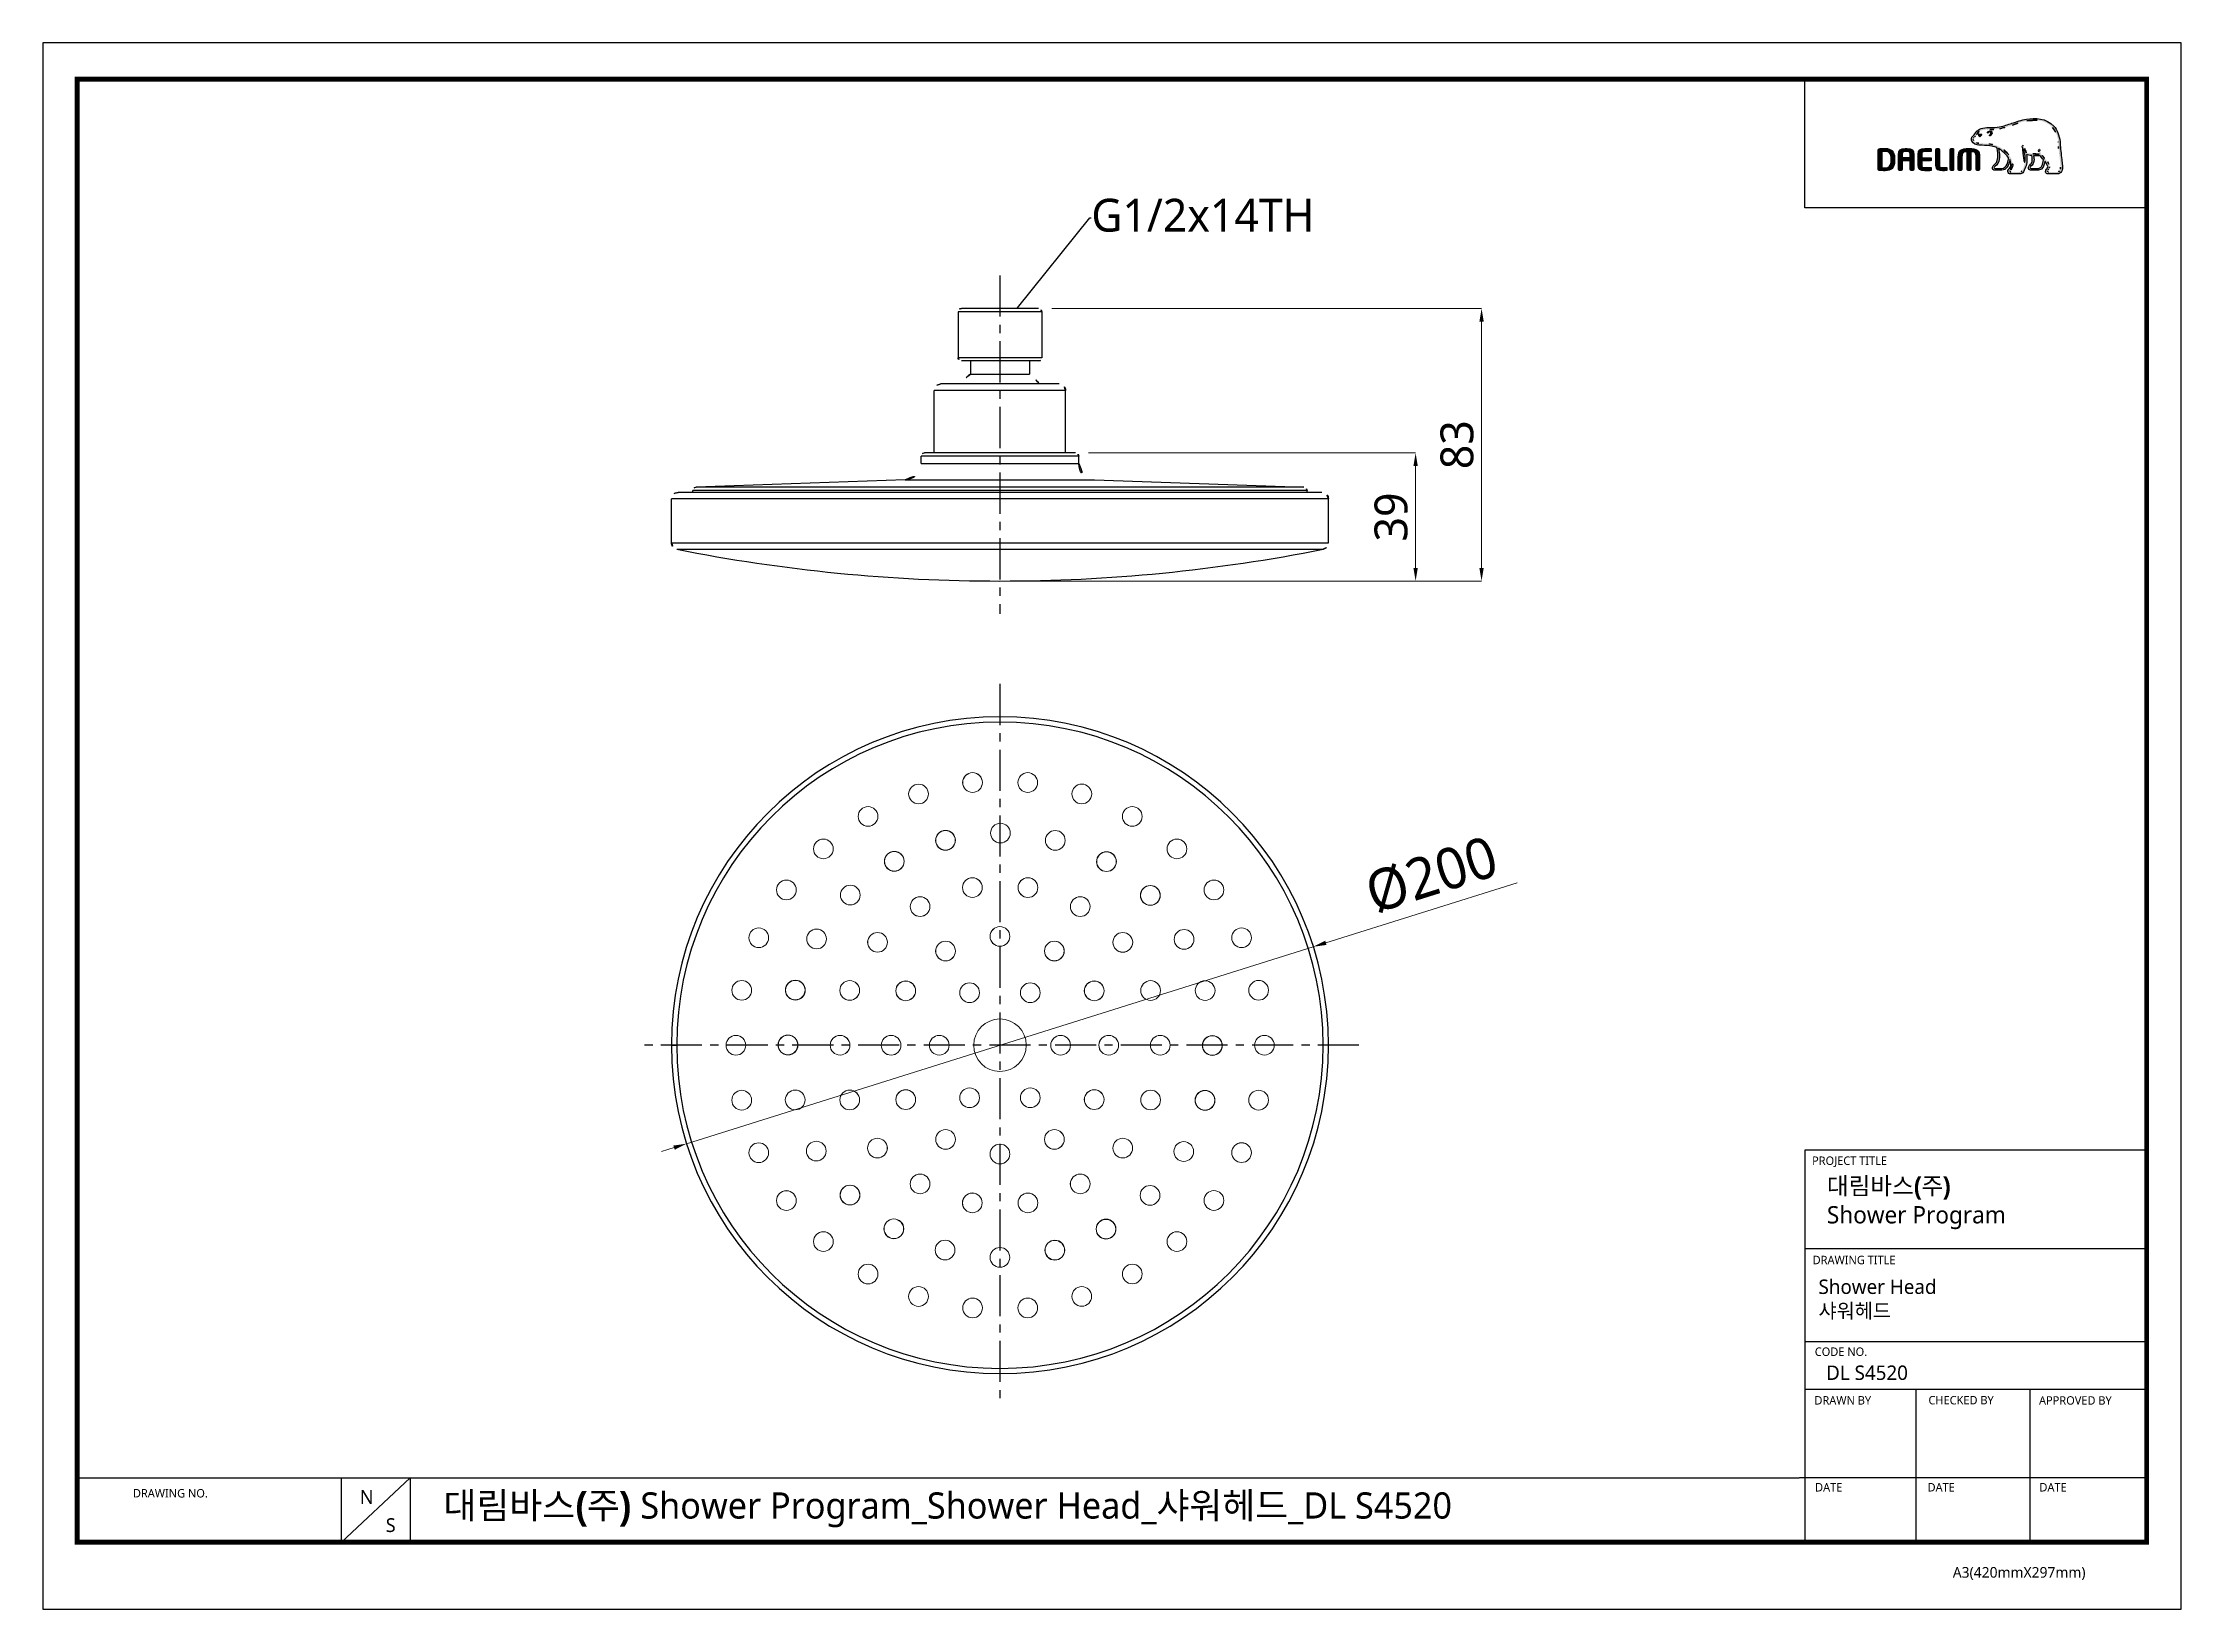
# Model space of a CAD drawing. Extents: x 16296676094 to 16296676745, y -37409617846 to -37409617369.
import ezdxf
from ezdxf import colors
from ezdxf.entities.mleader import LeaderData, LeaderLine
from ezdxf.math import Vec2, Vec3

# ---------------------------------------------------------------- set-up
doc = ezdxf.new("R2010")
doc.units = 0
doc.header["$LTSCALE"] = 10
doc.header["$MEASUREMENT"] = 0
doc.header["$PDMODE"] = 3
doc.header["$PDSIZE"] = -10
doc.linetypes.add('CENTER', pattern=[2, 1.25, -0.25, 0.25, -0.25])
doc.layers.get('0').update_dxf_attribs({"linetype": 'CONTINUOUS'})
doc.layers.get('DEFPOINTS').update_dxf_attribs({"linetype": 'CONTINUOUS'})
doc.layers.add('레이어 1', color=7, linetype='CONTINUOUS')
doc.styles.add('Daelim Dimension', font='')
doc.styles.get('Daelim Dimension').set_extended_font_data('NanumGothic')
doc.dimstyles.new('DEFAULT', dxfattribs={"dimscale": 2, "dimtxt": 2, "dimasz": 2, "dimexe": 0, "dimexo": 2, "dimgap": 1, "dimtad": 1, "dimdec": 1, "dimzin": 9, "dimdsep": 46, "dimtxsty": 'Daelim Dimension', "dimcen": 0.5, "dimclrd": 252, "dimclre": 252, "dimclrt": 3, "dimadec": 1, "dimazin": 0, "dimtfac": 1, "dimtdec": 1, "dimtix": 1, "dimtmove": 0, "dimatfit": 3, "dimfxl": 1, "dimtolj": 1, "dimtzin": 1, "dimlwd": 9, "dimlwe": 9, "dimarcsym": 0})

msp = doc.modelspace()

# ---------------------------------------------------------------- texts
at = {"color": 5, "ltscale": 40, "style": 'Daelim Dimension'}
for s, height, p in [('PROJECT TITLE', 2.56901127, (16296676632.72789, -37409617711.010071)), ('DRAWING TITLE', 2.56901127, (16296676632.892599, -37409617741.245956)), ('CODE NO.', 2.5690113, (16296676633.53684, -37409617769.167938)), ('DRAWN BY', 2.5690113, (16296676633.43609, -37409617783.976334)), ('CHECKED BY', 2.5690113, (16296676668.146271, -37409617783.930771)), ('APPROVED BY', 2.56901127, (16296676701.80966, -37409617784.013748)), ('DRAWING NO.', 2.56901127, (16296676121.54121, -37409617812.274673)), ('DATE', 2.5690113, (16296676633.636749, -37409617810.45433)), ('DATE', 2.5690113, (16296676667.873079, -37409617810.45433)), ('DATE', 2.5690113, (16296676701.92779, -37409617810.45433)), ('A3(420mmX297mm)', 3.24237133, (16296676675.55337, -37409617836.697861))]:
    msp.add_text(s, height=height, dxfattribs=at).set_placement(p)
at = {"attachment_point": 1, "style": 'Daelim Dimension'}
for s, insert, char_height, width in [('{\\fPretendard Variable SemiBold|b0|i0|c129|p2;\\C7;대림바스(주)\\fNanumGothic|b0|i0|c129|p50;\\P}Shower Program', (16296676637.238819, -37409617714.779152), 5.26500565, 84.62055433), (' Shower Head\\P 샤워헤드', (16296676633.185551, -37409617745.909767), 4.3953, 73.9684046), ('DL S4520', (16296676636.98884, -37409617772.089439), 4.3953, 73.9684046), ('N', (16296676190.62919, -37409617810.017693), 4.204124, 5.86731056), ('S', (16296676198.517969, -37409617818.586761), 4.204124, 5.86731056)]:
    msp.add_mtext(s, dxfattribs=dict(at, insert=insert, char_height=char_height, width=width))
at = {"color": 2, "insert": (16296676216.109261, -37409617810.719391), "char_height": 7.98525, "width": 385.46868552, "attachment_point": 1, "style": 'Daelim Dimension'}
msp.add_mtext('{\\fPretendard Variable SemiBold|b0|i0|c129|p2;대림바스(주)} Shower Program_Shower Head_{\\fGulim|b0|i0|c129|p50;샤워헤드}_DL S4520', dxfattribs=at)

# ---------------------------------------------------------------- blocks, each defined once
blk = doc.blocks.new('*U15')
at = {"lineweight": 18}
blk.add_circle((0, 0), 3, dxfattribs=at)
blk = doc.blocks.new('*U8')
at = {"color": 0, "linetype": 'ByBlock', "lineweight": -2}
blk.add_blockref('*U15', (37.02, 180.4), dxfattribs=at)
for p, rotation in [((22.17, 171.82), 30.00000000000003), ((13.59, 156.97), 60.00000000000001), ((13.59, 139.82), 90.00000000000001), ((22.17, 124.97), 120), ((37.02, 116.4), 150)]:
    blk.add_blockref('*U15', p, dxfattribs=dict(at, rotation=rotation))
blk = doc.blocks.new('*U6')
at = {"lineweight": 18}
blk.add_blockref('*U8', (-25.3, -147.85), dxfattribs=at)
blk = doc.blocks.new('*U7')
at = {"color": 0, "linetype": 'ByBlock', "lineweight": -2}
for p, rotation in [((34.97, 165.69), 299.9999999999999), ((55.26, 166.24), 240), ((65.88, 148.95), 180), ((35.92, 130.55), 60.00000000000003), ((56.21, 131.1), 120)]:
    blk.add_blockref('*U6', p, dxfattribs=dict(at, rotation=rotation))
blk.add_blockref('*U6', (25.3, 147.85), dxfattribs=at)
blk = doc.blocks.new('*U9')
at = {"lineweight": 18}
blk.add_circle((0, 0), 3, dxfattribs=at)
blk = doc.blocks.new('*U10')
at = {"color": 0, "linetype": 'ByBlock', "lineweight": -2}
blk.add_blockref('*U9', (37.19, 196.4), dxfattribs=at)
for p, rotation in [((21.28, 190.61), 19.99999999999995), ((8.32, 179.73), 39.99999999999997), ((-0.15, 165.07), 59.99999999999999), ((-3.09, 148.4), 79.99999999999999), ((-0.15, 131.73), 99.99999999999997)]:
    blk.add_blockref('*U9', p, dxfattribs=dict(at, rotation=rotation))
blk = doc.blocks.new('*U0')
at = {"lineweight": 18}
blk.add_blockref('*U10', (-16.81, -163.82), dxfattribs=at)
blk = doc.blocks.new('*U1')
at = {"color": 0, "linetype": 'ByBlock', "lineweight": -2}
for p, rotation in [((44.59, 181.09), 299.9999999999998), ((73.43, 165.66), 239.9999999999999), ((17.87, 131.13), 59.99999999999999), ((74.49, 132.97), 180), ((46.71, 115.71), 120)]:
    blk.add_blockref('*U0', p, dxfattribs=dict(at, rotation=rotation))
blk.add_blockref('*U0', (16.81, 163.82), dxfattribs=at)
blk = doc.blocks.new('*U11')
at = {"lineweight": 18}
blk.add_circle((0, 0), 3, dxfattribs=at)
blk = doc.blocks.new('*U12')
at = {"color": 0, "linetype": 'ByBlock', "lineweight": -2}
blk.add_blockref('*U11', (37.23, 212.4), dxfattribs=at)
for p, rotation in [((20.95, 208.06), 14.99999999999997), ((6.35, 199.65), 29.99999999999995), ((-5.58, 187.74), 44.99999999999999), ((-14.02, 173.16), 59.99999999999997), ((-18.4, 156.88), 74.99999999999996)]:
    blk.add_blockref('*U11', p, dxfattribs=dict(at, rotation=rotation))
blk = doc.blocks.new('*U2')
at = {"lineweight": 18}
blk.add_blockref('*U12', (-9.08, -184.31), dxfattribs=at)
blk = doc.blocks.new('*U3')
at = {"color": 0, "linetype": 'ByBlock', "lineweight": -2}
for p, rotation in [((58.47, 198.03), 299.9999999999999), ((95.04, 162.12), 240), ((-3.73, 134.67), 59.99999999999999), ((82.23, 112.49), 180), ((32.84, 98.76), 120)]:
    blk.add_blockref('*U2', p, dxfattribs=dict(at, rotation=rotation))
blk.add_blockref('*U2', (9.08, 184.31), dxfattribs=at)
blk = doc.blocks.new('*U13')
at = {"lineweight": 18}
blk.add_circle((0, 0), 3, dxfattribs=at)
blk = doc.blocks.new('*U14')
at = {"color": 0, "linetype": 'ByBlock', "lineweight": -2}
for p, rotation in [((20.8, 224.9), 11.99999999999999), ((5.43, 218.06), 24), ((-8.17, 208.18), 35.99999999999999), ((-19.42, 195.68), 47.99999999999999), ((-27.83, 181.11), 60.00000000000001)]:
    blk.add_blockref('*U13', p, dxfattribs=dict(at, rotation=rotation))
blk.add_blockref('*U13', (37.25, 228.4), dxfattribs=at)
blk = doc.blocks.new('*U4')
at = {"lineweight": 18}
blk.add_blockref('*U14', (-4.16, -204.21), dxfattribs=at)
blk = doc.blocks.new('*U5')
at = {"color": 0, "linetype": 'ByBlock', "lineweight": -2}
for p, rotation in [((73.24, 212.24), 299.9999999999999), ((114.74, 156.43), 239.9999999999999), ((-23.43, 140.36), 59.99999999999997), ((18.07, 84.55), 120), ((87.15, 92.59), 180)]:
    blk.add_blockref('*U4', p, dxfattribs=dict(at, rotation=rotation))
blk.add_blockref('*U4', (4.16, 204.21), dxfattribs=at)
blk = doc.blocks.new('*D16')
at = {"color": 5, "lineweight": 9, "transparency": 16777216}
for p, q in [((16296676401.241541, -37409617450.210373), (16296676532.10878, -37409617450.210373)), ((16296676532.10878, -37409617454.210373), (16296676532.10878, -37409617529.210373)), ((16296676389.491541, -37409617533.210373), (16296676532.10878, -37409617533.210373))]:
    blk.add_line(p, q, dxfattribs=at)
at = {"color": 5, "transparency": 16777216}
for points in [[(16296676531.44211, -37409617454.210373), (16296676532.77544, -37409617454.210373), (16296676532.10878, -37409617450.210373)], [(16296676531.44211, -37409617529.210373), (16296676532.77544, -37409617529.210373), (16296676532.10878, -37409617533.210373)]]:
    blk.add_solid(points, dxfattribs=at)
at = {"layer": 'DEFPOINTS', "color": 0, "transparency": 16777216}
for p in [(16296676397.241541, -37409617450.210373), (16296676385.491541, -37409617533.210373), (16296676532.10878, -37409617533.210373)]:
    blk.add_point(p, dxfattribs=at)
at = {"color": 7, "transparency": 16777216, "insert": (16296676524.65814, -37409617491.710373), "char_height": 10, "attachment_point": 5, "rotation": 90, "style": 'Daelim Dimension'}
blk.add_mtext('\\A1;83', dxfattribs=at)
blk = doc.blocks.new('*D17')
at = {"color": 5, "lineweight": 9, "transparency": 16777216}
for p, q in [((16296676542.906059, -37409617625.083527), (16296676484.70554, -37409617643.377899)), ((16296676290.093479, -37409617704.550957), (16296676480.88962, -37409617644.57737)), ((16296676286.27755, -37409617705.750427), (16296676282.46163, -37409617706.949913))]:
    blk.add_line(p, q, dxfattribs=at)
at = {"color": 5, "transparency": 16777216}
for points in [[(16296676484.50563, -37409617642.741913), (16296676484.905451, -37409617644.013893), (16296676480.88962, -37409617644.57737)], [(16296676286.077641, -37409617705.114441), (16296676286.477461, -37409617706.386414), (16296676290.093479, -37409617704.550957)]]:
    blk.add_solid(points, dxfattribs=at)
at = {"layer": 'DEFPOINTS', "color": 0, "transparency": 16777216}
for p in [(16296676480.88962, -37409617644.57737), (16296676290.093479, -37409617704.550957)]:
    blk.add_point(p, dxfattribs=at)
at = {"color": 7, "transparency": 16777216, "insert": (16296676516.90966, -37409617622.788803), "char_height": 10, "attachment_point": 5, "rotation": 17.449671368, "style": 'Daelim Dimension'}
blk.add_mtext('\\A1;{\\H1.25x;\\C256;Ø200}', dxfattribs=at)
blk = doc.blocks.new('*D18')
at = {"color": 5, "lineweight": 9, "transparency": 16777216}
for p, q in [((16296676412.491541, -37409617494.210373), (16296676512.030479, -37409617494.210373)), ((16296676512.030479, -37409617498.210373), (16296676512.030479, -37409617529.210373)), ((16296676492.926279, -37409617533.210373), (16296676512.030479, -37409617533.210373))]:
    blk.add_line(p, q, dxfattribs=at)
at = {"color": 5, "transparency": 16777216}
for points in [[(16296676511.36381, -37409617498.210373), (16296676512.69714, -37409617498.210373), (16296676512.030479, -37409617494.210373)], [(16296676511.36381, -37409617529.210373), (16296676512.69714, -37409617529.210373), (16296676512.030479, -37409617533.210373)]]:
    blk.add_solid(points, dxfattribs=at)
at = {"layer": 'DEFPOINTS', "color": 0, "transparency": 16777216}
for p in [(16296676408.491541, -37409617494.210373), (16296676488.926279, -37409617533.210373), (16296676512.030479, -37409617533.210373)]:
    blk.add_point(p, dxfattribs=at)
at = {"color": 7, "transparency": 16777216, "insert": (16296676504.57984, -37409617513.710373), "char_height": 10, "attachment_point": 5, "rotation": 90, "style": 'Daelim Dimension'}
blk.add_mtext('\\A1;39', dxfattribs=at)

# ---------------------------------------------------------------- dimensions: what is measured, and where the dimension line sits
at = {"color": 5}
dim = msp.add_linear_dim(base=(16296676532.10878, -37409617533.210373), p1=(16296676397.241541, -37409617450.210373), p2=(16296676385.491541, -37409617533.210373), angle=90, dimstyle='DEFAULT', override={"dimtxt": 5, "dimclrd": 5, "dimclre": 5, "dimclrt": 7}, dxfattribs=at)
dim.commit()
dim.dimension.update_dxf_attribs({"geometry": '*D16', "text_midpoint": (16296676532.10878, -37409617491.710373), "dimtype": 160})
dim = msp.add_linear_dim(base=(16296676512.030479, -37409617533.210373), p1=(16296676408.491541, -37409617494.210373), p2=(16296676488.926279, -37409617533.210373), angle=90, dimstyle='DEFAULT', override={"dimtxt": 5, "dimclrd": 5, "dimclre": 5, "dimclrt": 7}, dxfattribs=at)
dim.commit()
dim.dimension.update_dxf_attribs({"geometry": '*D18', "text_midpoint": (16296676504.57984, -37409617513.710373)})
dim = msp.add_diameter_dim_2p(p1=(16296676290.093479, -37409617704.550957), p2=(16296676480.88962, -37409617644.57737), text='{\\H1.25x;\\C256;Ø200}', dimstyle='DEFAULT', override={"dimtxt": 5, "dimclrd": 5, "dimclre": 5, "dimclrt": 7}, dxfattribs=at)
dim.commit()
dim.dimension.update_dxf_attribs({"geometry": '*D17', "text_midpoint": (16296676519.90373, -37409617632.313927), "dimtype": 163})

# ---------------------------------------------------------------- hatches: boundary and pattern name
at = {"layer": '레이어 1'}
h = msp.add_hatch(color=5, dxfattribs=at)
h.dxf.hatch_style = 1
edge = h.paths.add_edge_path(flags=16)
edge.add_spline(control_points=[(16296676708.042139, -37409617408.385696), (16296676707.76947, -37409617408.687538), (16296676707.426809, -37409617408.690247), (16296676707.411989, -37409617408.690247), (16296676707.411989, -37409617408.690247), (16296676704.66712, -37409617408.690247), (16296676704.66712, -37409617408.690247), (16296676704.566271, -37409617408.690247), (16296676704.48921, -37409617408.664963), (16296676704.43931, -37409617408.6157), (16296676704.39765, -37409617408.574898), (16296676704.37742, -37409617408.512833), (16296676704.37742, -37409617408.435944), (16296676704.37742, -37409617408.281151), (16296676704.490419, -37409617408.138817), (16296676704.61046, -37409617407.987747), (16296676704.72175, -37409617407.844757), (16296676704.82748, -37409617407.70919), (16296676704.886669, -37409617407.54258), (16296676705.036909, -37409617407.138237), (16296676705.021561, -37409617406.706871), (16296676704.84215, -37409617406.326797), (16296676704.51804, -37409617405.639137), (16296676704.037149, -37409617405.098869), (16296676703.57107, -37409617404.576813), (16296676703.57107, -37409617404.576813), (16296676703.413231, -37409617404.403473), (16296676703.413231, -37409617404.401779), (16296676702.80736, -37409617403.726631), (16296676702.18125, -37409617403.028168), (16296676702.131849, -37409617402.081177), (16296676702.12055, -37409617401.893669), (16296676702.03388, -37409617401.780357), (16296676701.913321, -37409617401.785423), (16296676701.913321, -37409617401.785423), (16296676701.735741, -37409617401.870728), (16296676701.73188, -37409617401.870728), (16296676701.683821, -37409617401.923691), (16296676701.657, -37409617402.002586), (16296676701.657, -37409617402.093323), (16296676701.657, -37409617402.093323), (16296676701.658529, -37409617402.125343), (16296676701.658529, -37409617402.125702), (16296676701.68281, -37409617402.46801), (16296676701.76442, -37409617402.803902), (16296676701.907921, -37409617403.152603), (16296676701.907921, -37409617403.152603), (16296676701.92193, -37409617403.187698), (16296676701.92193, -37409617403.187698), (16296676701.92193, -37409617403.187698), (16296676701.884809, -37409617403.189034), (16296676701.884809, -37409617403.189034), (16296676700.122681, -37409617403.25885), (16296676698.39514, -37409617402.926331), (16296676697.887079, -37409617402.803902), (16296676697.573759, -37409617401.543259), (16296676697.06555, -37409617400.707573), (16296676697.043619, -37409617400.672157), (16296676697.00416, -37409617400.606728), (16296676696.94109, -37409617400.556473), (16296676696.880381, -37409617400.538933), (16296676696.880381, -37409617400.538933), (16296676696.731991, -37409617400.561203), (16296676696.713791, -37409617400.563553), (16296676696.701309, -37409617400.5821), (16296676696.675341, -37409617400.617172), (16296676696.61801, -37409617400.694077), (16296676696.61801, -37409617400.694077), (16296676696.610941, -37409617400.755791), (16296676696.610941, -37409617400.755791), (16296676696.610941, -37409617400.755791), (16296676696.657789, -37409617400.9217), (16296676696.657789, -37409617400.9217), (16296676696.696251, -37409617400.988159), (16296676697.60108, -37409617402.573227), (16296676697.60108, -37409617404.672607), (16296676697.60108, -37409617405.967628), (16296676697.260799, -37409617407.189468), (16296676696.58968, -37409617408.303757), (16296676696.429319, -37409617408.571182), (16296676696.218031, -37409617408.690247), (16296676695.90373, -37409617408.690247), (16296676695.90373, -37409617408.690247), (16296676693.19796, -37409617408.690247), (16296676693.19796, -37409617408.690247), (16296676693.108259, -37409617408.690247), (16296676692.921089, -37409617408.627167), (16296676692.921089, -37409617408.431557), (16296676692.921089, -37409617408.323639), (16296676693.02108, -37409617408.146584), (16296676693.1877, -37409617407.960098), (16296676694.31526, -37409617406.704529), (16296676693.66474, -37409617404.743408), (16296676692.583349, -37409617403.451424), (16296676691.53887, -37409617402.205276), (16296676689.834249, -37409617400.637062), (16296676687.64551, -37409617400.247543), (16296676686.869841, -37409617400.111992), (16296676685.595221, -37409617400.036453), (16296676684.565741, -37409617399.97538), (16296676684.565741, -37409617399.97538), (16296676683.525169, -37409617399.913673), (16296676683.525169, -37409617399.913673), (16296676682.99114, -37409617399.872871), (16296676682.108561, -37409617399.544403), (16296676681.839939, -37409617399.035797), (16296676681.72646, -37409617398.825027), (16296676681.739269, -37409617398.611221), (16296676681.88158, -37409617398.365356), (16296676681.97113, -37409617398.217003), (16296676682.094061, -37409617398.0895), (16296676682.24869, -37409617397.934357), (16296676682.419661, -37409617397.76136), (16296676682.595551, -37409617397.582283), (16296676682.732479, -37409617397.346207), (16296676682.732479, -37409617397.346207), (16296676682.771761, -37409617397.272346), (16296676682.771761, -37409617397.272346), (16296676683.294331, -37409617396.272743), (16296676684.37081, -37409617395.744942), (16296676685.972589, -37409617395.702461), (16296676685.972589, -37409617395.702461), (16296676686.875919, -37409617395.692352), (16296676686.875919, -37409617395.692352), (16296676687.86775, -37409617395.687286), (16296676688.99317, -37409617395.681549), (16296676689.917879, -37409617395.482567), (16296676691.216631, -37409617395.203331), (16296676692.51959, -37409617394.758163), (16296676693.669439, -37409617394.366287), (16296676693.669439, -37409617394.366287), (16296676693.7062, -37409617394.354149), (16296676693.7062, -37409617394.354149), (16296676695.12838, -37409617393.867844), (16296676696.599119, -37409617393.364967), (16296676698.10257, -37409617393.12014), (16296676700.50868, -37409617392.721863), (16296676703.81286, -37409617392.735008), (16296676705.89167, -37409617395.068764), (16296676706.85251, -37409617396.149292), (16296676707.444361, -37409617397.635231), (16296676707.64806, -37409617399.486397), (16296676707.64806, -37409617399.486397), (16296676707.64032, -37409617399.480324), (16296676707.633209, -37409617399.473923), (16296676707.649731, -37409617399.510651), (16296676707.66526, -37409617399.718407), (16296676707.750919, -37409617400.896088), (16296676707.775539, -37409617401.462318), (16296676707.801519, -37409617402.047783), (16296676707.94956, -37409617403.134071), (16296676707.94956, -37409617403.134071), (16296676708.369101, -37409617406.766899), (16296676708.369101, -37409617406.766899), (16296676708.369101, -37409617406.766899), (16296676708.39406, -37409617407.208366), (16296676708.39406, -37409617407.208366), (16296676708.39406, -37409617407.729759), (16296676708.27602, -37409617408.12603), (16296676708.042139, -37409617408.385696)], knot_values=[0, 0, 0, 0, 1, 1, 1, 2, 2, 2, 3, 3, 3, 4, 4, 4, 5, 5, 5, 6, 6, 6, 7, 7, 7, 8, 8, 8, 9, 9, 9, 10, 10, 10, 11, 11, 11, 12, 12, 12, 13, 13, 13, 14, 14, 14, 15, 15, 15, 16, 16, 16, 17, 17, 17, 18, 18, 18, 19, 19, 19, 20, 20, 20, 21, 21, 21, 22, 22, 22, 23, 23, 23, 24, 24, 24, 25, 25, 25, 26, 26, 26, 27, 27, 27, 28, 28, 28, 29, 29, 29, 30, 30, 30, 31, 31, 31, 32, 32, 32, 33, 33, 33, 34, 34, 34, 35, 35, 35, 36, 36, 36, 37, 37, 37, 38, 38, 38, 39, 39, 39, 40, 40, 40, 41, 41, 41, 42, 42, 42, 43, 43, 43, 44, 44, 44, 45, 45, 45, 46, 46, 46, 47, 47, 47, 48, 48, 48, 49, 49, 49, 50, 50, 50, 51, 51, 51, 52, 52, 52, 53, 53, 53, 53], degree=3, periodic=0)
edge = h.paths.add_edge_path(flags=16)
edge.add_spline(control_points=[(16296676701.6968, -37409617407.600578), (16296676701.6968, -37409617407.600578), (16296676699.45764, -37409617407.600578), (16296676699.45764, -37409617407.600578), (16296676699.292049, -37409617407.600578), (16296676699.1612, -37409617407.468384), (16296676699.1612, -37409617407.299744), (16296676699.1612, -37409617407.18206), (16296676699.26339, -37409617407.032333), (16296676699.36002, -37409617406.929459), (16296676699.81547, -37409617406.493393), (16296676700.28137, -37409617405.893097), (16296676700.28137, -37409617404.753532), (16296676700.28137, -37409617404.753532), (16296676700.252529, -37409617404.235863), (16296676700.252529, -37409617404.233849), (16296676700.252529, -37409617404.233849), (16296676700.17024, -37409617403.730309), (16296676700.17024, -37409617403.730309), (16296676700.17024, -37409617403.730309), (16296676700.164499, -37409617403.698601), (16296676700.164499, -37409617403.698601), (16296676700.164499, -37409617403.698601), (16296676700.19755, -37409617403.700981), (16296676700.19755, -37409617403.700981), (16296676700.61508, -37409617403.73098), (16296676701.427509, -37409617403.776199), (16296676702.20318, -37409617403.739433), (16296676702.400129, -37409617404.052727), (16296676702.717489, -37409617404.455727), (16296676703.180861, -37409617404.992638), (16296676703.159611, -37409617405.25975), (16296676702.938379, -37409617407.600578), (16296676701.6968, -37409617407.600578)], knot_values=[0, 0, 0, 0, 1, 1, 1, 2, 2, 2, 3, 3, 3, 4, 4, 4, 5, 5, 5, 6, 6, 6, 7, 7, 7, 8, 8, 8, 9, 9, 9, 10, 10, 10, 11, 11, 11, 11], degree=3, periodic=0)
edge = h.paths.add_edge_path(flags=16)
edge.add_spline(control_points=[(16296676690.461189, -37409617407.600578), (16296676690.461189, -37409617407.600578), (16296676688.49571, -37409617407.600578), (16296676688.49571, -37409617407.600578), (16296676688.348339, -37409617407.600578), (16296676688.189819, -37409617407.479172), (16296676688.189819, -37409617407.299744), (16296676688.189819, -37409617407.190849), (16296676688.28121, -37409617407.055931), (16296676688.447821, -37409617406.922028), (16296676688.945259, -37409617406.525772), (16296676689.699011, -37409617405.926132), (16296676689.78063, -37409617404.270576), (16296676689.78063, -37409617404.270576), (16296676689.79192, -37409617403.819008), (16296676689.79192, -37409617403.819008), (16296676689.79192, -37409617403.114838), (16296676689.63055, -37409617402.264648), (16296676689.477449, -37409617401.504822), (16296676689.477449, -37409617401.504822), (16296676689.45248, -37409617401.427261), (16296676689.45248, -37409617401.427261), (16296676689.45248, -37409617401.427261), (16296676689.516899, -37409617401.477509), (16296676689.516899, -37409617401.477509), (16296676689.809959, -37409617401.657928), (16296676691.41527, -37409617402.745888), (16296676692.55451, -37409617404.353233), (16296676692.46007, -37409617405.114052), (16296676692.03109, -37409617407.600578), (16296676690.461189, -37409617407.600578)], knot_values=[0, 0, 0, 0, 1, 1, 1, 2, 2, 2, 3, 3, 3, 4, 4, 4, 5, 5, 5, 6, 6, 6, 7, 7, 7, 8, 8, 8, 9, 9, 9, 10, 10, 10, 10], degree=3, periodic=0)
edge = h.paths.add_edge_path()
edge.add_spline(control_points=[(16296676708.92388, -37409617406.711937), (16296676708.923189, -37409617406.706871), (16296676708.506359, -37409617403.058533), (16296676708.506359, -37409617403.058533), (16296676708.352051, -37409617401.968208), (16296676708.3298, -37409617401.38678), (16296676708.30974, -37409617400.871483), (16296676708.30974, -37409617400.871483), (16296676708.20656, -37409617399.431068), (16296676708.20656, -37409617399.430054), (16296676707.987009, -37409617397.458519), (16296676707.34894, -37409617395.866028), (16296676706.309179, -37409617394.7015), (16296676704.06311, -37409617392.177856), (16296676700.55691, -37409617392.151207), (16296676698.01, -37409617392.571098), (16296676696.44803, -37409617392.829437), (16296676694.95503, -37409617393.339027), (16296676693.511589, -37409617393.832748), (16296676693.511589, -37409617393.832748), (16296676693.465071, -37409617393.849274), (16296676693.465071, -37409617393.849274), (16296676692.336651, -37409617394.234062), (16296676691.056089, -37409617394.672173), (16296676689.79952, -37409617394.939919), (16296676688.936159, -37409617395.124397), (16296676687.85494, -37409617395.132843), (16296676686.899839, -37409617395.137901), (16296676686.899839, -37409617395.137901), (16296676685.95455, -37409617395.149361), (16296676685.95455, -37409617395.149361), (16296676684.138121, -37409617395.194221), (16296676682.900921, -37409617395.823196), (16296676682.276011, -37409617397.018059), (16296676682.276011, -37409617397.018059), (16296676682.247841, -37409617397.069641), (16296676682.247841, -37409617397.069641), (16296676682.14448, -37409617397.250771), (16296676681.991199, -37409617397.404556), (16296676681.853939, -37409617397.54216), (16296676681.702681, -37409617397.694603), (16296676681.532209, -37409617397.865562), (16296676681.402031, -37409617398.0868), (16296676681.27133, -37409617398.308388), (16296676681.20541, -37409617398.53299), (16296676681.20541, -37409617398.75354), (16296676681.20541, -37409617398.939034), (16296676681.25194, -37409617399.12114), (16296676681.345381, -37409617399.295158), (16296676681.73152, -37409617400.024307), (16296676682.832979, -37409617400.417847), (16296676683.490259, -37409617400.464737), (16296676683.490259, -37409617400.464737), (16296676684.457821, -37409617400.525459), (16296676684.48093, -37409617400.527473), (16296676685.44833, -37409617400.5821), (16296676686.773199, -37409617400.658653), (16296676687.5467, -37409617400.795242), (16296676687.99896, -37409617400.875183), (16296676688.512911, -37409617401.037376), (16296676688.98641, -37409617401.260323), (16296676689.02014, -37409617401.38308), (16296676689.26598, -37409617402.476097), (16296676689.26598, -37409617403.819687), (16296676689.26598, -37409617403.819687), (16296676689.255529, -37409617404.245987), (16296676689.255529, -37409617404.245987), (16296676689.18421, -37409617405.66275), (16296676688.56653, -37409617406.157829), (16296676688.113939, -37409617406.520042), (16296676688.068069, -37409617406.556129), (16296676687.66473, -37409617406.891006), (16296676687.635719, -37409617407.294029), (16296676687.61516, -37409617407.522003), (16296676687.68041, -37409617407.729759), (16296676687.818859, -37409617407.879158), (16296676687.96892, -37409617408.041039), (16296676688.197081, -37409617408.122971), (16296676688.49571, -37409617408.122971), (16296676688.49571, -37409617408.122971), (16296676690.461189, -37409617408.122971), (16296676690.461189, -37409617408.122971), (16296676691.93228, -37409617408.122971), (16296676692.660061, -37409617406.53894), (16296676692.881451, -37409617405.055023), (16296676692.881451, -37409617405.055023), (16296676692.886021, -37409617404.846283), (16296676692.886021, -37409617404.846283), (16296676692.886021, -37409617404.846283), (16296676692.94673, -37409617404.950821), (16296676692.94673, -37409617404.950821), (16296676693.135401, -37409617405.370682), (16296676693.248911, -37409617405.87252), (16296676693.248911, -37409617406.250557), (16296676693.248911, -37409617406.781067), (16296676693.08465, -37409617407.244453), (16296676692.77269, -37409617407.589783), (16296676692.693951, -37409617407.667702), (16296676692.30055, -37409617408.075432), (16296676692.30055, -37409617408.482491), (16296676692.30055, -37409617408.482491), (16296676692.30409, -37409617408.549606), (16296676692.30409, -37409617408.549606), (16296676692.3599, -37409617409.030533), (16296676692.749081, -37409617409.245354), (16296676693.11062, -37409617409.245354), (16296676693.11062, -37409617409.245354), (16296676695.90373, -37409617409.245354), (16296676695.90373, -37409617409.245354), (16296676696.4079, -37409617409.245354), (16296676696.809719, -37409617409.018372), (16296676697.067881, -37409617408.59008), (16296676697.778669, -37409617407.410042), (16296676698.13883, -37409617406.128487), (16296676698.13883, -37409617404.782188), (16296676698.13883, -37409617404.361977), (16296676698.099199, -37409617403.913437), (16296676698.021641, -37409617403.448036), (16296676698.021641, -37409617403.448036), (16296676698.014891, -37409617403.410927), (16296676698.014891, -37409617403.410927), (16296676698.014891, -37409617403.410927), (16296676698.051979, -37409617403.418701), (16296676698.051979, -37409617403.418701), (16296676698.388041, -37409617403.48378), (16296676698.928659, -37409617403.577538), (16296676699.596741, -37409617403.649696), (16296676699.596741, -37409617403.649696), (16296676699.616159, -37409617403.652077), (16296676699.616159, -37409617403.652077), (16296676699.616159, -37409617403.652077), (16296676699.70603, -37409617404.16404), (16296676699.70603, -37409617404.16404), (16296676699.70603, -37409617404.16404), (16296676699.72574, -37409617404.285423), (16296676699.72574, -37409617404.287453), (16296676699.72574, -37409617404.287453), (16296676699.752399, -37409617404.740387), (16296676699.752399, -37409617404.740387), (16296676699.752399, -37409617405.827339), (16296676699.25865, -37409617406.300163), (16296676698.99325, -37409617406.553757), (16296676698.989531, -37409617406.557137), (16296676698.61924, -37409617406.933487), (16296676698.579109, -37409617407.26738), (16296676698.579109, -37409617407.26738), (16296676698.56629, -37409617407.369919), (16296676698.56629, -37409617407.369919), (16296676698.56629, -37409617407.4748), (16296676698.59326, -37409617407.680511), (16296676698.77672, -37409617407.870064), (16296676698.93828, -37409617408.038353), (16296676699.188339, -37409617408.122971), (16296676699.52087, -37409617408.122971), (16296676699.52087, -37409617408.122971), (16296676701.6968, -37409617408.122971), (16296676701.6968, -37409617408.122971), (16296676703.018311, -37409617408.122971), (16296676703.4161, -37409617406.442833), (16296676703.57646, -37409617405.501213), (16296676703.57646, -37409617405.501213), (16296676703.583891, -37409617405.404083), (16296676703.583891, -37409617405.404083), (16296676703.583891, -37409617405.404083), (16296676703.63615, -37409617405.475243), (16296676703.63615, -37409617405.475243), (16296676703.94087, -37409617405.864433), (16296676704.20813, -37409617406.297119), (16296676704.336769, -37409617406.566254), (16296676704.40439, -37409617406.706192), (16296676704.440821, -37409617406.861679), (16296676704.440821, -37409617407.017487), (16296676704.440821, -37409617407.017487), (16296676704.391581, -37409617407.332474), (16296676704.391581, -37409617407.332474), (16296676704.34067, -37409617407.503464), (16296676704.22397, -37409617407.66095), (16296676704.109819, -37409617407.813393), (16296676703.94236, -37409617408.030922), (16296676703.76969, -37409617408.256523), (16296676703.76969, -37409617408.53038), (16296676703.76969, -37409617408.53038), (16296676703.785891, -37409617408.681122), (16296676703.785891, -37409617408.681122), (16296676703.865471, -37409617409.044693), (16296676704.16007, -37409617409.245354), (16296676704.614849, -37409617409.245354), (16296676704.614849, -37409617409.245354), (16296676707.410641, -37409617409.245354), (16296676707.410641, -37409617409.245354), (16296676707.472, -37409617409.245354), (16296676708.01836, -37409617409.231857), (16296676708.44632, -37409617408.768806), (16296676708.787951, -37409617408.398857), (16296676708.95388, -37409617407.890266), (16296676708.95388, -37409617407.215103), (16296676708.95388, -37409617407.215103), (16296676708.9242, -37409617406.714287), (16296676708.92388, -37409617406.711937)], knot_values=[0, 0, 0, 0, 1, 1, 1, 2, 2, 2, 3, 3, 3, 4, 4, 4, 5, 5, 5, 6, 6, 6, 7, 7, 7, 8, 8, 8, 9, 9, 9, 10, 10, 10, 11, 11, 11, 12, 12, 12, 13, 13, 13, 14, 14, 14, 15, 15, 15, 16, 16, 16, 17, 17, 17, 18, 18, 18, 19, 19, 19, 20, 20, 20, 21, 21, 21, 22, 22, 22, 23, 23, 23, 24, 24, 24, 25, 25, 25, 26, 26, 26, 27, 27, 27, 28, 28, 28, 29, 29, 29, 30, 30, 30, 31, 31, 31, 32, 32, 32, 33, 33, 33, 34, 34, 34, 35, 35, 35, 36, 36, 36, 37, 37, 37, 38, 38, 38, 39, 39, 39, 40, 40, 40, 41, 41, 41, 42, 42, 42, 43, 43, 43, 44, 44, 44, 45, 45, 45, 46, 46, 46, 47, 47, 47, 48, 48, 48, 49, 49, 49, 50, 50, 50, 51, 51, 51, 52, 52, 52, 53, 53, 53, 54, 54, 54, 55, 55, 55, 56, 56, 56, 57, 57, 57, 58, 58, 58, 59, 59, 59, 60, 60, 60, 61, 61, 61, 62, 62, 62, 63, 63, 63, 64, 64, 64, 65, 65, 65, 66, 66, 66, 66], degree=3, periodic=0)
edge = h.paths.add_edge_path(flags=0)
edge.add_spline(control_points=[(16296676683.442711, -37409617397.276733), (16296676683.442711, -37409617397.276733), (16296676683.84943, -37409617397.092934), (16296676684.353291, -37409617397.287193), (16296676684.353291, -37409617397.287193), (16296676684.41567, -37409617397.31382), (16296676684.3344, -37409617397.428833), (16296676684.08905, -37409617397.758659), (16296676683.84724, -37409617397.829826), (16296676683.84724, -37409617397.829826), (16296676683.84724, -37409617397.829826), (16296676683.67205, -37409617397.891533), (16296676683.57358, -37409617397.772148), (16296676683.37459, -37409617397.538788), (16296676683.36853, -37409617397.40287), (16296676683.36853, -37409617397.40287), (16296676683.36853, -37409617397.40287), (16296676683.34795, -37409617397.302032), (16296676683.442711, -37409617397.276733)], knot_values=[0, 0, 0, 0, 1, 1, 1, 2, 2, 2, 3, 3, 3, 4, 4, 4, 5, 5, 5, 6, 6, 6, 6], degree=3, periodic=0)
edge = h.paths.add_edge_path(flags=0)
edge.add_spline(control_points=[(16296676686.126711, -37409617396.528717), (16296676686.06583, -37409617396.595154), (16296676686.06111, -37409617396.70578), (16296676686.126711, -37409617396.764107), (16296676686.18944, -37409617396.820778), (16296676686.298189, -37409617396.805931), (16296676686.3589, -37409617396.739166), (16296676686.391279, -37409617396.70578), (16296676686.725161, -37409617396.309502), (16296676687.01317, -37409617396.512177), (16296676687.11838, -37409617396.587753), (16296676687.16189, -37409617396.694977), (16296676687.146391, -37409617396.833588), (16296676687.121759, -37409617397.055817), (16296676686.929029, -37409617397.308113), (16296676686.794291, -37409617397.394432), (16296676686.71892, -37409617397.4403), (16296676686.66918, -37409617397.538788), (16296676686.70492, -37409617397.618378), (16296676686.740339, -37409617397.697617), (16296676686.841169, -37409617397.721237), (16296676686.92211, -37409617397.683456), (16296676687.163231, -37409617397.568123), (16296676687.467279, -37409617397.182983), (16296676687.508921, -37409617396.823807), (16296676687.53657, -37409617396.573578), (16296676687.424259, -37409617396.369209), (16296676687.224279, -37409617396.231277), (16296676686.794291, -37409617395.926064), (16296676686.306959, -37409617396.33445), (16296676686.126711, -37409617396.528717)], knot_values=[0, 0, 0, 0, 1, 1, 1, 2, 2, 2, 3, 3, 3, 4, 4, 4, 5, 5, 5, 6, 6, 6, 7, 7, 7, 8, 8, 8, 9, 9, 9, 10, 10, 10, 10], degree=3, periodic=0)
edge = h.paths.add_edge_path(flags=0)
edge.add_spline(control_points=[(16296676686.07173, -37409617396.826508), (16296676686.07173, -37409617396.826508), (16296676686.07173, -37409617396.826508), (16296676686.07173, -37409617396.826508), (16296676686.07173, -37409617396.826508), (16296676686.07173, -37409617396.826508), (16296676686.07173, -37409617396.826508)], knot_values=[0, 0, 0, 0, 1, 1, 1, 2, 2, 2, 2], degree=3, periodic=0)
h = msp.add_hatch(color=5, dxfattribs=at)
h.dxf.hatch_style = 2
edge = h.paths.add_edge_path()
edge.add_spline(control_points=[(16296676656.766781, -37409617405.467499), (16296676656.766781, -37409617406.742973), (16296676656.18486, -37409617407.363503), (16296676654.98712, -37409617407.363503), (16296676654.98712, -37409617407.363503), (16296676654.167681, -37409617407.348328), (16296676653.954109, -37409617407.344627), (16296676653.954109, -37409617407.344627), (16296676653.954109, -37409617402.454163), (16296676653.954109, -37409617402.454163), (16296676654.37855, -37409617402.412018), (16296676654.98172, -37409617402.404953), (16296676654.987711, -37409617402.404953), (16296676656.217911, -37409617402.404953), (16296676656.766781, -37409617402.989388), (16296676656.766781, -37409617404.299263), (16296676656.766781, -37409617404.299263), (16296676656.766781, -37409617405.467499), (16296676656.766781, -37409617405.467499)], knot_values=[0, 0, 0, 0, 1, 1, 1, 2, 2, 2, 3, 3, 3, 4, 4, 4, 5, 5, 5, 6, 6, 6, 6], degree=3, periodic=0)
edge = h.paths.add_edge_path()
edge.add_spline(control_points=[(16296676654.98712, -37409617401.486259), (16296676654.322229, -37409617401.486259), (16296676653.459709, -37409617401.527077), (16296676653.176861, -37409617401.572601), (16296676652.999969, -37409617401.60228), (16296676652.88656, -37409617401.734489), (16296676652.88656, -37409617401.909172), (16296676652.88656, -37409617401.909172), (16296676652.88656, -37409617407.858566), (16296676652.88656, -37409617407.858566), (16296676652.88656, -37409617408.041702), (16296676653.001051, -37409617408.170547), (16296676653.18545, -37409617408.196159), (16296676653.452971, -37409617408.240669), (16296676654.3127, -37409617408.281151), (16296676654.98712, -37409617408.281151), (16296676656.84367, -37409617408.281151), (16296676657.82456, -37409617407.307854), (16296676657.82456, -37409617405.467499), (16296676657.82456, -37409617405.467499), (16296676657.82456, -37409617404.299263), (16296676657.82456, -37409617404.299263), (16296676657.82456, -37409617402.458923), (16296676656.84367, -37409617401.486259), (16296676654.98712, -37409617401.486259)], knot_values=[0, 0, 0, 0, 1, 1, 1, 2, 2, 2, 3, 3, 3, 4, 4, 4, 5, 5, 5, 6, 6, 6, 7, 7, 7, 8, 8, 8, 8], degree=3, periodic=0)
h = msp.add_hatch(color=5, dxfattribs=at)
h.dxf.hatch_style = 2
edge = h.paths.add_edge_path()
edge.add_spline(control_points=[(16296676662.61265, -37409617404.292168), (16296676662.61265, -37409617404.292168), (16296676660.10924, -37409617404.292168), (16296676660.10924, -37409617404.292168), (16296676660.10924, -37409617404.199112), (16296676660.10924, -37409617403.399483), (16296676660.10924, -37409617403.399483), (16296676660.10924, -37409617402.564774), (16296676660.35737, -37409617402.423149), (16296676661.10177, -37409617402.423149), (16296676661.10177, -37409617402.423149), (16296676661.620871, -37409617402.423149), (16296676661.620871, -37409617402.423149), (16296676662.364849, -37409617402.423149), (16296676662.61265, -37409617402.564774), (16296676662.61265, -37409617403.399483), (16296676662.61265, -37409617403.399483), (16296676662.61265, -37409617404.199112), (16296676662.61265, -37409617404.292168)], knot_values=[0, 0, 0, 0, 1, 1, 1, 2, 2, 2, 3, 3, 3, 4, 4, 4, 5, 5, 5, 6, 6, 6, 6], degree=3, periodic=0)
edge = h.paths.add_edge_path()
edge.add_spline(control_points=[(16296676661.620871, -37409617401.486259), (16296676661.620871, -37409617401.486259), (16296676661.10177, -37409617401.486259), (16296676661.10177, -37409617401.486259), (16296676659.68364, -37409617401.486259), (16296676659.051371, -37409617402.076134), (16296676659.051371, -37409617403.399483), (16296676659.051371, -37409617403.399483), (16296676659.051371, -37409617407.92672), (16296676659.051371, -37409617407.92672), (16296676659.051371, -37409617408.085899), (16296676659.180719, -37409617408.220772), (16296676659.333401, -37409617408.220772), (16296676659.333401, -37409617408.220772), (16296676659.82865, -37409617408.220772), (16296676659.82865, -37409617408.220772), (16296676660.00419, -37409617408.220772), (16296676660.10924, -37409617408.071716), (16296676660.10924, -37409617407.92672), (16296676660.10924, -37409617407.92672), (16296676660.10924, -37409617405.325172), (16296676660.10924, -37409617405.223663), (16296676660.10924, -37409617405.223663), (16296676662.61265, -37409617405.223663), (16296676662.61265, -37409617405.223663), (16296676662.61265, -37409617405.325172), (16296676662.61265, -37409617407.92672), (16296676662.61265, -37409617407.92672), (16296676662.61265, -37409617408.088913), (16296676662.740549, -37409617408.220772), (16296676662.89813, -37409617408.220772), (16296676662.89813, -37409617408.220772), (16296676663.3873, -37409617408.220772), (16296676663.3873, -37409617408.220772), (16296676663.5588, -37409617408.220772), (16296676663.67421, -37409617408.068672), (16296676663.67421, -37409617407.92672), (16296676663.67421, -37409617407.92672), (16296676663.67421, -37409617403.399483), (16296676663.67421, -37409617403.399483), (16296676663.67421, -37409617402.076134), (16296676663.040701, -37409617401.486259), (16296676661.620871, -37409617401.486259)], knot_values=[0, 0, 0, 0, 1, 1, 1, 2, 2, 2, 3, 3, 3, 4, 4, 4, 5, 5, 5, 6, 6, 6, 7, 7, 7, 8, 8, 8, 9, 9, 9, 10, 10, 10, 11, 11, 11, 12, 12, 12, 13, 13, 13, 14, 14, 14, 14], degree=3, periodic=0)
h = msp.add_hatch(color=5, dxfattribs=at)
h.dxf.hatch_style = 2
edge = h.paths.add_edge_path()
edge.add_spline(control_points=[(16296676665.019581, -37409617403.216362), (16296676665.019581, -37409617403.216362), (16296676665.019581, -37409617406.549057), (16296676665.019581, -37409617406.549057), (16296676665.019581, -37409617407.714912), (16296676665.68549, -37409617408.281151), (16296676667.055719, -37409617408.281151), (16296676667.66057, -37409617408.281151), (16296676668.483801, -37409617408.270027), (16296676668.81296, -37409617408.239326), (16296676668.808229, -37409617408.239326), (16296676668.972561, -37409617408.22348), (16296676668.972561, -37409617408.22348), (16296676668.972561, -37409617408.22348), (16296676669.020121, -37409617408.218758), (16296676669.020121, -37409617408.218758), (16296676669.020121, -37409617408.218758), (16296676669.020121, -37409617407.327072), (16296676669.020121, -37409617407.327072), (16296676669.020121, -37409617407.327072), (16296676667.06324, -37409617407.327072), (16296676667.06324, -37409617407.327072), (16296676666.08284, -37409617407.327072), (16296676666.08284, -37409617407.050537), (16296676666.08284, -37409617406.549057), (16296676666.08284, -37409617406.549057), (16296676666.08284, -37409617405.314034), (16296676666.08284, -37409617405.217583), (16296676666.18359, -37409617405.217583), (16296676668.713301, -37409617405.217583), (16296676668.713301, -37409617405.217583), (16296676668.878969, -37409617405.217583), (16296676669.01395, -37409617405.08606), (16296676669.01395, -37409617404.924187), (16296676669.01395, -37409617404.924187), (16296676669.01395, -37409617404.593681), (16296676669.01395, -37409617404.593681), (16296676669.01395, -37409617404.430794), (16296676668.878969, -37409617404.298927), (16296676668.713301, -37409617404.298927), (16296676668.713301, -37409617404.298927), (16296676666.18359, -37409617404.298927), (16296676666.08284, -37409617404.298927), (16296676666.08284, -37409617404.203148), (16296676666.08284, -37409617403.216362), (16296676666.08284, -37409617403.216362), (16296676666.08284, -37409617402.715553), (16296676666.08284, -37409617402.439667), (16296676667.06324, -37409617402.439667), (16296676667.06324, -37409617402.439667), (16296676669.01935, -37409617402.447433), (16296676669.01935, -37409617402.447433), (16296676669.01935, -37409617402.447433), (16296676669.01935, -37409617401.561127), (16296676669.01935, -37409617401.561127), (16296676669.01935, -37409617401.561127), (16296676668.811859, -37409617401.538879), (16296676668.811859, -37409617401.538879), (16296676668.426979, -37409617401.504143), (16296676667.54458, -37409617401.486259), (16296676667.055719, -37409617401.486259), (16296676665.68549, -37409617401.486259), (16296676665.019581, -37409617402.051826), (16296676665.019581, -37409617403.216362)], knot_values=[0, 0, 0, 0, 1, 1, 1, 2, 2, 2, 3, 3, 3, 4, 4, 4, 5, 5, 5, 6, 6, 6, 7, 7, 7, 8, 8, 8, 9, 9, 9, 10, 10, 10, 11, 11, 11, 12, 12, 12, 13, 13, 13, 14, 14, 14, 15, 15, 15, 16, 16, 16, 17, 17, 17, 18, 18, 18, 19, 19, 19, 20, 20, 20, 21, 21, 21, 21], degree=3, periodic=0)
h = msp.add_hatch(color=5, dxfattribs=at)
h.dxf.hatch_style = 2
edge = h.paths.add_edge_path()
edge.add_spline(control_points=[(16296676670.71899, -37409617401.546654), (16296676670.555269, -37409617401.546654), (16296676670.416491, -37409617401.681892), (16296676670.416491, -37409617401.842392), (16296676670.416491, -37409617401.842392), (16296676670.416491, -37409617406.549057), (16296676670.416491, -37409617406.549057), (16296676670.416491, -37409617408.083862), (16296676671.463989, -37409617408.281151), (16296676672.3759, -37409617408.281151), (16296676673.045, -37409617408.281151), (16296676673.216669, -37409617408.252808), (16296676673.414789, -37409617408.219757), (16296676673.414789, -37409617408.219757), (16296676673.53031, -37409617408.201569), (16296676673.53031, -37409617408.201569), (16296676673.52862, -37409617408.20224), (16296676673.683241, -37409617408.183022), (16296676673.683241, -37409617408.183022), (16296676673.683241, -37409617408.183022), (16296676673.72912, -37409617408.176941), (16296676673.72912, -37409617408.176941), (16296676673.72912, -37409617408.176941), (16296676673.72912, -37409617407.327072), (16296676673.72912, -37409617407.327072), (16296676673.72912, -37409617407.327072), (16296676672.386021, -37409617407.327072), (16296676672.386021, -37409617407.327072), (16296676671.47747, -37409617407.327072), (16296676671.47747, -37409617406.9841), (16296676671.47747, -37409617406.651237), (16296676671.47747, -37409617406.651237), (16296676671.47747, -37409617401.842392), (16296676671.47747, -37409617401.842392), (16296676671.47747, -37409617401.681892), (16296676671.33987, -37409617401.546654), (16296676671.17664, -37409617401.546654), (16296676671.17664, -37409617401.546654), (16296676670.71899, -37409617401.546654), (16296676670.71899, -37409617401.546654)], knot_values=[0, 0, 0, 0, 1, 1, 1, 2, 2, 2, 3, 3, 3, 4, 4, 4, 5, 5, 5, 6, 6, 6, 7, 7, 7, 8, 8, 8, 9, 9, 9, 10, 10, 10, 11, 11, 11, 12, 12, 12, 13, 13, 13, 13], degree=3, periodic=0)
h = msp.add_hatch(color=5, dxfattribs=at)
h.dxf.hatch_style = 2
edge = h.paths.add_edge_path()
edge.add_spline(control_points=[(16296676675.042191, -37409617401.546654), (16296676674.865471, -37409617401.546654), (16296676674.75992, -37409617401.692673), (16296676674.75992, -37409617401.833641), (16296676674.75992, -37409617401.833641), (16296676674.75992, -37409617407.92672), (16296676674.75992, -37409617407.92672), (16296676674.75992, -37409617408.088913), (16296676674.88673, -37409617408.220772), (16296676675.042191, -37409617408.220772), (16296676675.042191, -37409617408.220772), (16296676675.536591, -37409617408.220772), (16296676675.536591, -37409617408.220772), (16296676675.71365, -37409617408.220772), (16296676675.81938, -37409617408.071716), (16296676675.81938, -37409617407.92672), (16296676675.81938, -37409617407.92672), (16296676675.81938, -37409617401.833641), (16296676675.81938, -37409617401.833641), (16296676675.81938, -37409617401.67276), (16296676675.695459, -37409617401.546654), (16296676675.536591, -37409617401.546654), (16296676675.536591, -37409617401.546654), (16296676675.042191, -37409617401.546654), (16296676675.042191, -37409617401.546654)], knot_values=[0, 0, 0, 0, 1, 1, 1, 2, 2, 2, 3, 3, 3, 4, 4, 4, 5, 5, 5, 6, 6, 6, 7, 7, 7, 8, 8, 8, 8], degree=3, periodic=0)
h = msp.add_hatch(color=5, dxfattribs=at)
h.dxf.hatch_style = 2
edge = h.paths.add_edge_path()
edge.add_spline(control_points=[(16296676677.244431, -37409617404.176498), (16296676677.244431, -37409617404.176498), (16296676677.244431, -37409617407.92672), (16296676677.244431, -37409617407.92672), (16296676677.244431, -37409617408.088913), (16296676677.371901, -37409617408.220772), (16296676677.528391, -37409617408.220772), (16296676677.528391, -37409617408.220772), (16296676678.03021, -37409617408.220772), (16296676678.03021, -37409617408.220772), (16296676678.20727, -37409617408.220772), (16296676678.31316, -37409617408.071716), (16296676678.31316, -37409617407.92672), (16296676678.31316, -37409617407.92672), (16296676678.31316, -37409617404.269234), (16296676678.31316, -37409617404.269234), (16296676678.31316, -37409617402.656509), (16296676678.586679, -37409617402.49971), (16296676679.9505, -37409617402.495987), (16296676679.9505, -37409617402.595154), (16296676679.9505, -37409617407.92672), (16296676679.9505, -37409617407.92672), (16296676679.9505, -37409617408.094994), (16296676680.071581, -37409617408.220772), (16296676680.232109, -37409617408.220772), (16296676680.232109, -37409617408.220772), (16296676680.72518, -37409617408.220772), (16296676680.72518, -37409617408.220772), (16296676680.901541, -37409617408.220772), (16296676681.00712, -37409617408.071716), (16296676681.00712, -37409617407.92672), (16296676681.00712, -37409617407.92672), (16296676681.00712, -37409617402.611671), (16296676681.00712, -37409617402.506447), (16296676681.64518, -37409617402.508797), (16296676682.09339, -37409617402.561409), (16296676682.33604, -37409617402.803902), (16296676682.59166, -37409617403.059181), (16296676682.641581, -37409617403.535393), (16296676682.641581, -37409617404.269234), (16296676682.641581, -37409617404.269234), (16296676682.641581, -37409617407.92672), (16296676682.641581, -37409617407.92672), (16296676682.641581, -37409617408.085899), (16296676682.77194, -37409617408.220772), (16296676682.92606, -37409617408.220772), (16296676682.92606, -37409617408.220772), (16296676683.430241, -37409617408.220772), (16296676683.430241, -37409617408.220772), (16296676683.605101, -37409617408.220772), (16296676683.713181, -37409617408.068352), (16296676683.713181, -37409617407.92672), (16296676683.713181, -37409617407.92672), (16296676683.713181, -37409617404.176498), (16296676683.713181, -37409617404.176498), (16296676683.713181, -37409617401.903458), (16296676682.907169, -37409617401.518303), (16296676680.484711, -37409617401.518303), (16296676678.05348, -37409617401.518303), (16296676677.244431, -37409617401.903458), (16296676677.244431, -37409617404.176498)], knot_values=[0, 0, 0, 0, 1, 1, 1, 2, 2, 2, 3, 3, 3, 4, 4, 4, 5, 5, 5, 6, 6, 6, 7, 7, 7, 8, 8, 8, 9, 9, 9, 10, 10, 10, 11, 11, 11, 12, 12, 12, 13, 13, 13, 14, 14, 14, 15, 15, 15, 16, 16, 16, 17, 17, 17, 18, 18, 18, 19, 19, 19, 20, 20, 20, 20], degree=3, periodic=0)
h = msp.add_hatch(color=5, dxfattribs=at)
h.dxf.hatch_style = 2
edge = h.paths.add_edge_path()
edge.add_spline(control_points=[(16296676683.442711, -37409617397.276733), (16296676683.442711, -37409617397.276733), (16296676683.84943, -37409617397.092934), (16296676684.353291, -37409617397.287193), (16296676684.353291, -37409617397.287193), (16296676684.41567, -37409617397.31382), (16296676684.3344, -37409617397.428833), (16296676684.08905, -37409617397.758659), (16296676683.84724, -37409617397.829826), (16296676683.84724, -37409617397.829826), (16296676683.84724, -37409617397.829826), (16296676683.67205, -37409617397.891533), (16296676683.57358, -37409617397.772148), (16296676683.37459, -37409617397.538788), (16296676683.36853, -37409617397.40287), (16296676683.36853, -37409617397.40287), (16296676683.36853, -37409617397.40287), (16296676683.34795, -37409617397.302032), (16296676683.442711, -37409617397.276733)], knot_values=[0, 0, 0, 0, 1, 1, 1, 2, 2, 2, 3, 3, 3, 4, 4, 4, 5, 5, 5, 6, 6, 6, 6], degree=3, periodic=0)
h = msp.add_hatch(color=5, dxfattribs=at)
h.dxf.hatch_style = 2
edge = h.paths.add_edge_path()
edge.add_spline(control_points=[(16296676686.126711, -37409617396.528717), (16296676686.06583, -37409617396.595154), (16296676686.06111, -37409617396.70578), (16296676686.126711, -37409617396.764107), (16296676686.18944, -37409617396.820778), (16296676686.298189, -37409617396.805931), (16296676686.3589, -37409617396.739166), (16296676686.391279, -37409617396.70578), (16296676686.725161, -37409617396.309502), (16296676687.01317, -37409617396.512177), (16296676687.11838, -37409617396.587753), (16296676687.16189, -37409617396.694977), (16296676687.146391, -37409617396.833588), (16296676687.121759, -37409617397.055817), (16296676686.929029, -37409617397.308113), (16296676686.794291, -37409617397.394432), (16296676686.71892, -37409617397.4403), (16296676686.66918, -37409617397.538788), (16296676686.70492, -37409617397.618378), (16296676686.740339, -37409617397.697617), (16296676686.841169, -37409617397.721237), (16296676686.92211, -37409617397.683456), (16296676687.163231, -37409617397.568123), (16296676687.467279, -37409617397.182983), (16296676687.508921, -37409617396.823807), (16296676687.53657, -37409617396.573578), (16296676687.424259, -37409617396.369209), (16296676687.224279, -37409617396.231277), (16296676686.794291, -37409617395.926064), (16296676686.306959, -37409617396.33445), (16296676686.126711, -37409617396.528717)], knot_values=[0, 0, 0, 0, 1, 1, 1, 2, 2, 2, 3, 3, 3, 4, 4, 4, 5, 5, 5, 6, 6, 6, 7, 7, 7, 8, 8, 8, 9, 9, 9, 10, 10, 10, 10], degree=3, periodic=0)

# ---------------------------------------------------------------- linework, layer by layer
at = {"color": 5, "ltscale": 0.5}
for p, q in [((16296676630.52533, -37409617419.569313), (16296676630.52533, -37409617380.382057)), ((16296676630.52533, -37409617706.481583), (16296676630.52533, -37409617826.511261))]:
    msp.add_line(p, q, dxfattribs=at)
at = {"color": 5}
for p, q in [((16296676690.3741, -37409617408.122971), (16296676690.3741, -37409617408.122971)), ((16296676104.56831, -37409617806.339981), (16296676628.75559, -37409617806.339981))]:
    msp.add_line(p, q, dxfattribs=at)
at = {"color": 5, "ltscale": 40}
for p, q in [((16296676734.56843, -37409617419.569313), (16296676630.52533, -37409617419.569313)), ((16296676734.56843, -37409617706.481583), (16296676630.52533, -37409617706.481583)), ((16296676734.56843, -37409617736.554588), (16296676630.52533, -37409617736.554588)), ((16296676734.56843, -37409617736.554588), (16296676630.52533, -37409617736.554588)), ((16296676734.56843, -37409617764.844276), (16296676630.52533, -37409617764.844276)), ((16296676734.56843, -37409617764.844276), (16296676630.52533, -37409617764.844276)), ((16296676734.56843, -37409617779.434937), (16296676630.52533, -37409617779.434937)), ((16296676734.56843, -37409617779.434937), (16296676630.52533, -37409617779.434937)), ((16296676664.319429, -37409617779.434937), (16296676664.319429, -37409617825.881912)), ((16296676699.00198, -37409617779.434937), (16296676699.00198, -37409617825.881912)), ((16296676184.919001, -37409617806.339981), (16296676184.919001, -37409617825.956329)), ((16296676184.919001, -37409617806.339981), (16296676184.919001, -37409617825.956329)), ((16296676205.913349, -37409617806.339981), (16296676184.919001, -37409617825.956329)), ((16296676205.913349, -37409617806.339981), (16296676184.919001, -37409617825.956329)), ((16296676205.913349, -37409617806.339981), (16296676205.913349, -37409617825.956329)), ((16296676205.913349, -37409617806.339981), (16296676205.913349, -37409617825.956329)), ((16296676734.56843, -37409617806.265579), (16296676628.880779, -37409617806.265579)), ((16296676734.56843, -37409617806.265579), (16296676631.33593, -37409617806.265579)), ((16296676734.56843, -37409617825.881912), (16296676645.403219, -37409617825.881912))]:
    msp.add_line(p, q, dxfattribs=at)
at = {"color": 1, "linetype": 'CENTER'}
for p, q in [((16296676385.491541, -37409617440.210373), (16296676385.491541, -37409617543.210373)), ((16296676385.491541, -37409617564.564163), (16296676385.491541, -37409617784.564163)), ((16296676494.778231, -37409617674.564163), (16296676274.778231, -37409617674.564163))]:
    msp.add_line(p, q, dxfattribs=at)
for p, q in [((16296676372.741541, -37409617451.210373), (16296676372.741541, -37409617465.210373)), ((16296676398.241541, -37409617451.210373), (16296676372.741541, -37409617451.210373)), ((16296676397.241541, -37409617450.210373), (16296676373.741541, -37409617450.210373)), ((16296676398.241541, -37409617451.210373), (16296676398.241541, -37409617465.210373)), ((16296676398.241541, -37409617465.210373), (16296676372.741541, -37409617465.210373)), ((16296676397.241541, -37409617466.210373), (16296676373.741541, -37409617466.210373)), ((16296676376.491541, -37409617466.210373), (16296676376.491541, -37409617470.210373)), ((16296676394.491541, -37409617466.210373), (16296676394.491541, -37409617470.210373)), ((16296676403.491541, -37409617473.210373), (16296676367.491541, -37409617473.210373)), ((16296676376.491541, -37409617470.210373), (16296676394.491541, -37409617470.210373)), ((16296676365.491541, -37409617494.210373), (16296676365.491541, -37409617475.210373)), ((16296676405.491541, -37409617475.210373), (16296676365.491541, -37409617475.210373)), ((16296676405.491541, -37409617494.210373), (16296676405.491541, -37409617475.210373)), ((16296676409.491541, -37409617495.210373), (16296676361.491541, -37409617495.210373)), ((16296676361.491541, -37409617497.387062), (16296676361.491541, -37409617495.210373)), ((16296676361.491541, -37409617497.387062), (16296676409.491541, -37409617497.387062)), ((16296676408.491541, -37409617494.210373), (16296676362.491541, -37409617494.210373)), ((16296676409.491541, -37409617497.387062), (16296676409.491541, -37409617495.210373)), ((16296676483.491541, -37409617506.210373), (16296676287.491541, -37409617506.210373)), ((16296676292.017241, -37409617506.210373), (16296676292.017241, -37409617505.675034)), ((16296676478.965839, -37409617505.675034), (16296676292.017241, -37409617505.675034)), ((16296676356.67135, -37409617502.383827), (16296676292.981279, -37409617504.675682)), ((16296676478.001801, -37409617504.675682), (16296676292.981279, -37409617504.675682)), ((16296676356.67135, -37409617502.383827), (16296676414.311729, -37409617502.383827)), ((16296676414.311729, -37409617502.383827), (16296676478.001801, -37409617504.675682)), ((16296676478.965839, -37409617506.210373), (16296676478.965839, -37409617505.675034)), ((16296676285.491541, -37409617521.571297), (16296676285.491541, -37409617508.210373)), ((16296676485.491541, -37409617508.210373), (16296676285.491541, -37409617508.210373)), ((16296676485.491541, -37409617521.571297), (16296676485.491541, -37409617508.210373)), ((16296676285.491541, -37409617521.571297), (16296676485.491541, -37409617521.571297)), ((16296676287.101879, -37409617523.532967), (16296676483.881201, -37409617523.532967)), ((16296676285.491541, -37409617674.564163), (16296676287.101879, -37409617674.564163)), ((16296676485.491541, -37409617674.564163), (16296676483.881201, -37409617674.564163))]:
    msp.add_line(p, q)
at = {"ltscale": 0.5}
msp.add_lwpolyline([(16296676094.100121, -37409617846.30687), (16296676745.100121, -37409617846.30687), (16296676745.100121, -37409617369.30687), (16296676094.100121, -37409617369.30687)], close=True, dxfattribs=at)
at = {"color": 5, "linetype": 'ByBlock', "lineweight": 200, "const_width": 1.5}
msp.add_lwpolyline([(16296676104.56831, -37409617825.882156), (16296676734.56831, -37409617825.882156), (16296676734.56831, -37409617380.382156), (16296676104.56831, -37409617380.382156)], close=True, dxfattribs=at)
at = {"lineweight": 18}
for centre, radius in [((16296676376.253929, -37409617658.564163), 3), ((16296676394.729139, -37409617658.564163), 3), ((16296676385.491541, -37409617674.564163), 8), ((16296676367.016331, -37409617674.564163), 3), ((16296676403.966749, -37409617674.564163), 3), ((16296676376.253929, -37409617690.564163), 3), ((16296676394.729139, -37409617690.564163), 3)]:
    msp.add_circle(centre, radius, dxfattribs=at)
for centre, radius, start, end in [((16296676373.741541, -37409617451.210373), 1, 90, 180), ((16296676397.241541, -37409617451.210373), 1, 0, 90), ((16296676373.741541, -37409617465.210373), 1, 180, 270), ((16296676397.241541, -37409617465.210373), 1, 270, 0), ((16296676367.491541, -37409617475.210373), 2, 90, 180), ((16296676385.491541, -37409617482.210373), 15, 126.86981022, 143.130146067), ((16296676385.491541, -37409617482.210373), 15, 36.869853933, 53.13018978), ((16296676403.491541, -37409617475.210373), 2, 0, 90), ((16296676356.491541, -37409617497.387062), 5, 272.060870012, 0), ((16296676362.491541, -37409617495.210373), 1, 90, 180), ((16296676408.491541, -37409617495.210373), 1, 0, 90), ((16296676414.491541, -37409617497.387062), 5, 180, 267.939129988), ((16296676287.491541, -37409617508.210373), 2, 90, 180), ((16296676293.017241, -37409617505.675034), 1, 92.060870012, 180), ((16296676477.965839, -37409617505.675034), 1, 0, 87.939129988), ((16296676483.491541, -37409617508.210373), 2, 0, 90), ((16296676287.491541, -37409617521.571297), 2, 180, 258.765080249), ((16296676385.491541, -37409617028.210373), 505, 258.765080249, 270), ((16296676385.491541, -37409617028.210373), 505, 270, 281.234919751), ((16296676483.491541, -37409617521.571297), 2, 281.234919751, 0), ((16296676385.491541, -37409617674.564163), 100, 0, 180), ((16296676385.491541, -37409617674.564163), 98.389662, 0, 180), ((16296676385.491541, -37409617674.564163), 100, 180, 0), ((16296676385.491541, -37409617674.564163), 98.389662, 180, 0)]:
    msp.add_arc(centre, radius, start, end)
at = {"layer": '레이어 1', "color": 5}
for points, knots in [([(16296676708.92388, -37409617406.711937), (16296676708.923189, -37409617406.706871), (16296676708.506359, -37409617403.058533), (16296676708.506359, -37409617403.058533), (16296676708.352051, -37409617401.968208), (16296676708.3298, -37409617401.38678), (16296676708.30974, -37409617400.871483), (16296676708.30974, -37409617400.871483), (16296676708.20656, -37409617399.431068), (16296676708.20656, -37409617399.430054), (16296676707.987009, -37409617397.458519), (16296676707.34894, -37409617395.866028), (16296676706.309179, -37409617394.7015), (16296676704.06311, -37409617392.177856), (16296676700.55691, -37409617392.151207), (16296676698.01, -37409617392.571098), (16296676696.44803, -37409617392.829437), (16296676694.95503, -37409617393.339027), (16296676693.511589, -37409617393.832748), (16296676693.511589, -37409617393.832748), (16296676693.465071, -37409617393.849274), (16296676693.465071, -37409617393.849274), (16296676692.336651, -37409617394.234062), (16296676691.056089, -37409617394.672173), (16296676689.79952, -37409617394.939919), (16296676688.936159, -37409617395.124397), (16296676687.85494, -37409617395.132843), (16296676686.899839, -37409617395.137901), (16296676686.899839, -37409617395.137901), (16296676685.95455, -37409617395.149361), (16296676685.95455, -37409617395.149361), (16296676684.138121, -37409617395.194221), (16296676682.900921, -37409617395.823196), (16296676682.276011, -37409617397.018059), (16296676682.276011, -37409617397.018059), (16296676682.247841, -37409617397.069641), (16296676682.247841, -37409617397.069641), (16296676682.14448, -37409617397.250771), (16296676681.991199, -37409617397.404556), (16296676681.853939, -37409617397.54216), (16296676681.702681, -37409617397.694603), (16296676681.532209, -37409617397.865562), (16296676681.402031, -37409617398.0868), (16296676681.27133, -37409617398.308388), (16296676681.20541, -37409617398.53299), (16296676681.20541, -37409617398.75354), (16296676681.20541, -37409617398.939034), (16296676681.25194, -37409617399.12114), (16296676681.345381, -37409617399.295158), (16296676681.73152, -37409617400.024307), (16296676682.832979, -37409617400.417847), (16296676683.490259, -37409617400.464737), (16296676683.490259, -37409617400.464737), (16296676684.457821, -37409617400.525459), (16296676684.48093, -37409617400.527473), (16296676685.44833, -37409617400.5821), (16296676686.773199, -37409617400.658653), (16296676687.5467, -37409617400.795242), (16296676687.99896, -37409617400.875183), (16296676688.512911, -37409617401.037376), (16296676688.98641, -37409617401.260323), (16296676689.02014, -37409617401.38308), (16296676689.26598, -37409617402.476097), (16296676689.26598, -37409617403.819687), (16296676689.26598, -37409617403.819687), (16296676689.255529, -37409617404.245987), (16296676689.255529, -37409617404.245987), (16296676689.18421, -37409617405.66275), (16296676688.56653, -37409617406.157829), (16296676688.113939, -37409617406.520042), (16296676688.068069, -37409617406.556129), (16296676687.66473, -37409617406.891006), (16296676687.635719, -37409617407.294029), (16296676687.61516, -37409617407.522003), (16296676687.68041, -37409617407.729759), (16296676687.818859, -37409617407.879158), (16296676687.96892, -37409617408.041039), (16296676688.197081, -37409617408.122971), (16296676688.49571, -37409617408.122971), (16296676688.49571, -37409617408.122971), (16296676690.461189, -37409617408.122971), (16296676690.461189, -37409617408.122971), (16296676691.93228, -37409617408.122971), (16296676692.660061, -37409617406.53894), (16296676692.881451, -37409617405.055023), (16296676692.881451, -37409617405.055023), (16296676692.886021, -37409617404.846283), (16296676692.886021, -37409617404.846283), (16296676692.886021, -37409617404.846283), (16296676692.94673, -37409617404.950821), (16296676692.94673, -37409617404.950821), (16296676693.135401, -37409617405.370682), (16296676693.248911, -37409617405.87252), (16296676693.248911, -37409617406.250557), (16296676693.248911, -37409617406.781067), (16296676693.08465, -37409617407.244453), (16296676692.77269, -37409617407.589783), (16296676692.693951, -37409617407.667702), (16296676692.30055, -37409617408.075432), (16296676692.30055, -37409617408.482491), (16296676692.30055, -37409617408.482491), (16296676692.30409, -37409617408.549606), (16296676692.30409, -37409617408.549606), (16296676692.3599, -37409617409.030533), (16296676692.749081, -37409617409.245354), (16296676693.11062, -37409617409.245354), (16296676693.11062, -37409617409.245354), (16296676695.90373, -37409617409.245354), (16296676695.90373, -37409617409.245354), (16296676696.4079, -37409617409.245354), (16296676696.809719, -37409617409.018372), (16296676697.067881, -37409617408.59008), (16296676697.778669, -37409617407.410042), (16296676698.13883, -37409617406.128487), (16296676698.13883, -37409617404.782188), (16296676698.13883, -37409617404.361977), (16296676698.099199, -37409617403.913437), (16296676698.021641, -37409617403.448036), (16296676698.021641, -37409617403.448036), (16296676698.014891, -37409617403.410927), (16296676698.014891, -37409617403.410927), (16296676698.014891, -37409617403.410927), (16296676698.051979, -37409617403.418701), (16296676698.051979, -37409617403.418701), (16296676698.388041, -37409617403.48378), (16296676698.928659, -37409617403.577538), (16296676699.596741, -37409617403.649696), (16296676699.596741, -37409617403.649696), (16296676699.616159, -37409617403.652077), (16296676699.616159, -37409617403.652077), (16296676699.616159, -37409617403.652077), (16296676699.70603, -37409617404.16404), (16296676699.70603, -37409617404.16404), (16296676699.70603, -37409617404.16404), (16296676699.72574, -37409617404.285423), (16296676699.72574, -37409617404.287453), (16296676699.72574, -37409617404.287453), (16296676699.752399, -37409617404.740387), (16296676699.752399, -37409617404.740387), (16296676699.752399, -37409617405.827339), (16296676699.25865, -37409617406.300163), (16296676698.99325, -37409617406.553757), (16296676698.989531, -37409617406.557137), (16296676698.61924, -37409617406.933487), (16296676698.579109, -37409617407.26738), (16296676698.579109, -37409617407.26738), (16296676698.56629, -37409617407.369919), (16296676698.56629, -37409617407.369919), (16296676698.56629, -37409617407.4748), (16296676698.59326, -37409617407.680511), (16296676698.77672, -37409617407.870064), (16296676698.93828, -37409617408.038353), (16296676699.188339, -37409617408.122971), (16296676699.52087, -37409617408.122971), (16296676699.52087, -37409617408.122971), (16296676701.6968, -37409617408.122971), (16296676701.6968, -37409617408.122971), (16296676703.018311, -37409617408.122971), (16296676703.4161, -37409617406.442833), (16296676703.57646, -37409617405.501213), (16296676703.57646, -37409617405.501213), (16296676703.583891, -37409617405.404083), (16296676703.583891, -37409617405.404083), (16296676703.583891, -37409617405.404083), (16296676703.63615, -37409617405.475243), (16296676703.63615, -37409617405.475243), (16296676703.94087, -37409617405.864433), (16296676704.20813, -37409617406.297119), (16296676704.336769, -37409617406.566254), (16296676704.40439, -37409617406.706192), (16296676704.440821, -37409617406.861679), (16296676704.440821, -37409617407.017487), (16296676704.440821, -37409617407.017487), (16296676704.391581, -37409617407.332474), (16296676704.391581, -37409617407.332474), (16296676704.34067, -37409617407.503464), (16296676704.22397, -37409617407.66095), (16296676704.109819, -37409617407.813393), (16296676703.94236, -37409617408.030922), (16296676703.76969, -37409617408.256523), (16296676703.76969, -37409617408.53038), (16296676703.76969, -37409617408.53038), (16296676703.785891, -37409617408.681122), (16296676703.785891, -37409617408.681122), (16296676703.865471, -37409617409.044693), (16296676704.16007, -37409617409.245354), (16296676704.614849, -37409617409.245354), (16296676704.614849, -37409617409.245354), (16296676707.410641, -37409617409.245354), (16296676707.410641, -37409617409.245354), (16296676707.472, -37409617409.245354), (16296676708.01836, -37409617409.231857), (16296676708.44632, -37409617408.768806), (16296676708.787951, -37409617408.398857), (16296676708.95388, -37409617407.890266), (16296676708.95388, -37409617407.215103), (16296676708.95388, -37409617407.215103), (16296676708.9242, -37409617406.714287), (16296676708.92388, -37409617406.711937)], [0, 0, 0, 0, 1, 1, 1, 2, 2, 2, 3, 3, 3, 4, 4, 4, 5, 5, 5, 6, 6, 6, 7, 7, 7, 8, 8, 8, 9, 9, 9, 10, 10, 10, 11, 11, 11, 12, 12, 12, 13, 13, 13, 14, 14, 14, 15, 15, 15, 16, 16, 16, 17, 17, 17, 18, 18, 18, 19, 19, 19, 20, 20, 20, 21, 21, 21, 22, 22, 22, 23, 23, 23, 24, 24, 24, 25, 25, 25, 26, 26, 26, 27, 27, 27, 28, 28, 28, 29, 29, 29, 30, 30, 30, 31, 31, 31, 32, 32, 32, 33, 33, 33, 34, 34, 34, 35, 35, 35, 36, 36, 36, 37, 37, 37, 38, 38, 38, 39, 39, 39, 40, 40, 40, 41, 41, 41, 42, 42, 42, 43, 43, 43, 44, 44, 44, 45, 45, 45, 46, 46, 46, 47, 47, 47, 48, 48, 48, 49, 49, 49, 50, 50, 50, 51, 51, 51, 52, 52, 52, 53, 53, 53, 54, 54, 54, 55, 55, 55, 56, 56, 56, 57, 57, 57, 58, 58, 58, 59, 59, 59, 60, 60, 60, 61, 61, 61, 62, 62, 62, 63, 63, 63, 64, 64, 64, 65, 65, 65, 66, 66, 66, 66]), ([(16296676654.98712, -37409617401.486259), (16296676654.322229, -37409617401.486259), (16296676653.459709, -37409617401.527077), (16296676653.176861, -37409617401.572601), (16296676652.999969, -37409617401.60228), (16296676652.88656, -37409617401.734489), (16296676652.88656, -37409617401.909172), (16296676652.88656, -37409617401.909172), (16296676652.88656, -37409617407.858566), (16296676652.88656, -37409617407.858566), (16296676652.88656, -37409617408.041702), (16296676653.001051, -37409617408.170547), (16296676653.18545, -37409617408.196159), (16296676653.452971, -37409617408.240669), (16296676654.3127, -37409617408.281151), (16296676654.98712, -37409617408.281151), (16296676656.84367, -37409617408.281151), (16296676657.82456, -37409617407.307854), (16296676657.82456, -37409617405.467499), (16296676657.82456, -37409617405.467499), (16296676657.82456, -37409617404.299263), (16296676657.82456, -37409617404.299263), (16296676657.82456, -37409617402.458923), (16296676656.84367, -37409617401.486259), (16296676654.98712, -37409617401.486259)], [0, 0, 0, 0, 1, 1, 1, 2, 2, 2, 3, 3, 3, 4, 4, 4, 5, 5, 5, 6, 6, 6, 7, 7, 7, 8, 8, 8, 8]), ([(16296676661.620871, -37409617401.486259), (16296676661.620871, -37409617401.486259), (16296676661.10177, -37409617401.486259), (16296676661.10177, -37409617401.486259), (16296676659.68364, -37409617401.486259), (16296676659.051371, -37409617402.076134), (16296676659.051371, -37409617403.399483), (16296676659.051371, -37409617403.399483), (16296676659.051371, -37409617407.92672), (16296676659.051371, -37409617407.92672), (16296676659.051371, -37409617408.085899), (16296676659.180719, -37409617408.220772), (16296676659.333401, -37409617408.220772), (16296676659.333401, -37409617408.220772), (16296676659.82865, -37409617408.220772), (16296676659.82865, -37409617408.220772), (16296676660.00419, -37409617408.220772), (16296676660.10924, -37409617408.071716), (16296676660.10924, -37409617407.92672), (16296676660.10924, -37409617407.92672), (16296676660.10924, -37409617405.325172), (16296676660.10924, -37409617405.223663), (16296676660.10924, -37409617405.223663), (16296676662.61265, -37409617405.223663), (16296676662.61265, -37409617405.223663), (16296676662.61265, -37409617405.325172), (16296676662.61265, -37409617407.92672), (16296676662.61265, -37409617407.92672), (16296676662.61265, -37409617408.088913), (16296676662.740549, -37409617408.220772), (16296676662.89813, -37409617408.220772), (16296676662.89813, -37409617408.220772), (16296676663.3873, -37409617408.220772), (16296676663.3873, -37409617408.220772), (16296676663.5588, -37409617408.220772), (16296676663.67421, -37409617408.068672), (16296676663.67421, -37409617407.92672), (16296676663.67421, -37409617407.92672), (16296676663.67421, -37409617403.399483), (16296676663.67421, -37409617403.399483), (16296676663.67421, -37409617402.076134), (16296676663.040701, -37409617401.486259), (16296676661.620871, -37409617401.486259)], [0, 0, 0, 0, 1, 1, 1, 2, 2, 2, 3, 3, 3, 4, 4, 4, 5, 5, 5, 6, 6, 6, 7, 7, 7, 8, 8, 8, 9, 9, 9, 10, 10, 10, 11, 11, 11, 12, 12, 12, 13, 13, 13, 14, 14, 14, 14]), ([(16296676665.019581, -37409617403.216362), (16296676665.019581, -37409617403.216362), (16296676665.019581, -37409617406.549057), (16296676665.019581, -37409617406.549057), (16296676665.019581, -37409617407.714912), (16296676665.68549, -37409617408.281151), (16296676667.055719, -37409617408.281151), (16296676667.66057, -37409617408.281151), (16296676668.483801, -37409617408.270027), (16296676668.81296, -37409617408.239326), (16296676668.808229, -37409617408.239326), (16296676668.972561, -37409617408.22348), (16296676668.972561, -37409617408.22348), (16296676668.972561, -37409617408.22348), (16296676669.020121, -37409617408.218758), (16296676669.020121, -37409617408.218758), (16296676669.020121, -37409617408.218758), (16296676669.020121, -37409617407.327072), (16296676669.020121, -37409617407.327072), (16296676669.020121, -37409617407.327072), (16296676667.06324, -37409617407.327072), (16296676667.06324, -37409617407.327072), (16296676666.08284, -37409617407.327072), (16296676666.08284, -37409617407.050537), (16296676666.08284, -37409617406.549057), (16296676666.08284, -37409617406.549057), (16296676666.08284, -37409617405.314034), (16296676666.08284, -37409617405.217583), (16296676666.18359, -37409617405.217583), (16296676668.713301, -37409617405.217583), (16296676668.713301, -37409617405.217583), (16296676668.878969, -37409617405.217583), (16296676669.01395, -37409617405.08606), (16296676669.01395, -37409617404.924187), (16296676669.01395, -37409617404.924187), (16296676669.01395, -37409617404.593681), (16296676669.01395, -37409617404.593681), (16296676669.01395, -37409617404.430794), (16296676668.878969, -37409617404.298927), (16296676668.713301, -37409617404.298927), (16296676668.713301, -37409617404.298927), (16296676666.18359, -37409617404.298927), (16296676666.08284, -37409617404.298927), (16296676666.08284, -37409617404.203148), (16296676666.08284, -37409617403.216362), (16296676666.08284, -37409617403.216362), (16296676666.08284, -37409617402.715553), (16296676666.08284, -37409617402.439667), (16296676667.06324, -37409617402.439667), (16296676667.06324, -37409617402.439667), (16296676669.01935, -37409617402.447433), (16296676669.01935, -37409617402.447433), (16296676669.01935, -37409617402.447433), (16296676669.01935, -37409617401.561127), (16296676669.01935, -37409617401.561127), (16296676669.01935, -37409617401.561127), (16296676668.811859, -37409617401.538879), (16296676668.811859, -37409617401.538879), (16296676668.426979, -37409617401.504143), (16296676667.54458, -37409617401.486259), (16296676667.055719, -37409617401.486259), (16296676665.68549, -37409617401.486259), (16296676665.019581, -37409617402.051826), (16296676665.019581, -37409617403.216362)], [0, 0, 0, 0, 1, 1, 1, 2, 2, 2, 3, 3, 3, 4, 4, 4, 5, 5, 5, 6, 6, 6, 7, 7, 7, 8, 8, 8, 9, 9, 9, 10, 10, 10, 11, 11, 11, 12, 12, 12, 13, 13, 13, 14, 14, 14, 15, 15, 15, 16, 16, 16, 17, 17, 17, 18, 18, 18, 19, 19, 19, 20, 20, 20, 21, 21, 21, 21]), ([(16296676670.71899, -37409617401.546654), (16296676670.555269, -37409617401.546654), (16296676670.416491, -37409617401.681892), (16296676670.416491, -37409617401.842392), (16296676670.416491, -37409617401.842392), (16296676670.416491, -37409617406.549057), (16296676670.416491, -37409617406.549057), (16296676670.416491, -37409617408.083862), (16296676671.463989, -37409617408.281151), (16296676672.3759, -37409617408.281151), (16296676673.045, -37409617408.281151), (16296676673.216669, -37409617408.252808), (16296676673.414789, -37409617408.219757), (16296676673.414789, -37409617408.219757), (16296676673.53031, -37409617408.201569), (16296676673.53031, -37409617408.201569), (16296676673.52862, -37409617408.20224), (16296676673.683241, -37409617408.183022), (16296676673.683241, -37409617408.183022), (16296676673.683241, -37409617408.183022), (16296676673.72912, -37409617408.176941), (16296676673.72912, -37409617408.176941), (16296676673.72912, -37409617408.176941), (16296676673.72912, -37409617407.327072), (16296676673.72912, -37409617407.327072), (16296676673.72912, -37409617407.327072), (16296676672.386021, -37409617407.327072), (16296676672.386021, -37409617407.327072), (16296676671.47747, -37409617407.327072), (16296676671.47747, -37409617406.9841), (16296676671.47747, -37409617406.651237), (16296676671.47747, -37409617406.651237), (16296676671.47747, -37409617401.842392), (16296676671.47747, -37409617401.842392), (16296676671.47747, -37409617401.681892), (16296676671.33987, -37409617401.546654), (16296676671.17664, -37409617401.546654), (16296676671.17664, -37409617401.546654), (16296676670.71899, -37409617401.546654), (16296676670.71899, -37409617401.546654)], [0, 0, 0, 0, 1, 1, 1, 2, 2, 2, 3, 3, 3, 4, 4, 4, 5, 5, 5, 6, 6, 6, 7, 7, 7, 8, 8, 8, 9, 9, 9, 10, 10, 10, 11, 11, 11, 12, 12, 12, 13, 13, 13, 13]), ([(16296676675.042191, -37409617401.546654), (16296676674.865471, -37409617401.546654), (16296676674.75992, -37409617401.692673), (16296676674.75992, -37409617401.833641), (16296676674.75992, -37409617401.833641), (16296676674.75992, -37409617407.92672), (16296676674.75992, -37409617407.92672), (16296676674.75992, -37409617408.088913), (16296676674.88673, -37409617408.220772), (16296676675.042191, -37409617408.220772), (16296676675.042191, -37409617408.220772), (16296676675.536591, -37409617408.220772), (16296676675.536591, -37409617408.220772), (16296676675.71365, -37409617408.220772), (16296676675.81938, -37409617408.071716), (16296676675.81938, -37409617407.92672), (16296676675.81938, -37409617407.92672), (16296676675.81938, -37409617401.833641), (16296676675.81938, -37409617401.833641), (16296676675.81938, -37409617401.67276), (16296676675.695459, -37409617401.546654), (16296676675.536591, -37409617401.546654), (16296676675.536591, -37409617401.546654), (16296676675.042191, -37409617401.546654), (16296676675.042191, -37409617401.546654)], [0, 0, 0, 0, 1, 1, 1, 2, 2, 2, 3, 3, 3, 4, 4, 4, 5, 5, 5, 6, 6, 6, 7, 7, 7, 8, 8, 8, 8]), ([(16296676677.244431, -37409617404.176498), (16296676677.244431, -37409617404.176498), (16296676677.244431, -37409617407.92672), (16296676677.244431, -37409617407.92672), (16296676677.244431, -37409617408.088913), (16296676677.371901, -37409617408.220772), (16296676677.528391, -37409617408.220772), (16296676677.528391, -37409617408.220772), (16296676678.03021, -37409617408.220772), (16296676678.03021, -37409617408.220772), (16296676678.20727, -37409617408.220772), (16296676678.31316, -37409617408.071716), (16296676678.31316, -37409617407.92672), (16296676678.31316, -37409617407.92672), (16296676678.31316, -37409617404.269234), (16296676678.31316, -37409617404.269234), (16296676678.31316, -37409617402.656509), (16296676678.586679, -37409617402.49971), (16296676679.9505, -37409617402.495987), (16296676679.9505, -37409617402.595154), (16296676679.9505, -37409617407.92672), (16296676679.9505, -37409617407.92672), (16296676679.9505, -37409617408.094994), (16296676680.071581, -37409617408.220772), (16296676680.232109, -37409617408.220772), (16296676680.232109, -37409617408.220772), (16296676680.72518, -37409617408.220772), (16296676680.72518, -37409617408.220772), (16296676680.901541, -37409617408.220772), (16296676681.00712, -37409617408.071716), (16296676681.00712, -37409617407.92672), (16296676681.00712, -37409617407.92672), (16296676681.00712, -37409617402.611671), (16296676681.00712, -37409617402.506447), (16296676681.64518, -37409617402.508797), (16296676682.09339, -37409617402.561409), (16296676682.33604, -37409617402.803902), (16296676682.59166, -37409617403.059181), (16296676682.641581, -37409617403.535393), (16296676682.641581, -37409617404.269234), (16296676682.641581, -37409617404.269234), (16296676682.641581, -37409617407.92672), (16296676682.641581, -37409617407.92672), (16296676682.641581, -37409617408.085899), (16296676682.77194, -37409617408.220772), (16296676682.92606, -37409617408.220772), (16296676682.92606, -37409617408.220772), (16296676683.430241, -37409617408.220772), (16296676683.430241, -37409617408.220772), (16296676683.605101, -37409617408.220772), (16296676683.713181, -37409617408.068352), (16296676683.713181, -37409617407.92672), (16296676683.713181, -37409617407.92672), (16296676683.713181, -37409617404.176498), (16296676683.713181, -37409617404.176498), (16296676683.713181, -37409617401.903458), (16296676682.907169, -37409617401.518303), (16296676680.484711, -37409617401.518303), (16296676678.05348, -37409617401.518303), (16296676677.244431, -37409617401.903458), (16296676677.244431, -37409617404.176498)], [0, 0, 0, 0, 1, 1, 1, 2, 2, 2, 3, 3, 3, 4, 4, 4, 5, 5, 5, 6, 6, 6, 7, 7, 7, 8, 8, 8, 9, 9, 9, 10, 10, 10, 11, 11, 11, 12, 12, 12, 13, 13, 13, 14, 14, 14, 15, 15, 15, 16, 16, 16, 17, 17, 17, 18, 18, 18, 19, 19, 19, 20, 20, 20, 20]), ([(16296676683.442711, -37409617397.276733), (16296676683.442711, -37409617397.276733), (16296676683.84943, -37409617397.092934), (16296676684.353291, -37409617397.287193), (16296676684.353291, -37409617397.287193), (16296676684.41567, -37409617397.31382), (16296676684.3344, -37409617397.428833), (16296676684.08905, -37409617397.758659), (16296676683.84724, -37409617397.829826), (16296676683.84724, -37409617397.829826), (16296676683.84724, -37409617397.829826), (16296676683.67205, -37409617397.891533), (16296676683.57358, -37409617397.772148), (16296676683.37459, -37409617397.538788), (16296676683.36853, -37409617397.40287), (16296676683.36853, -37409617397.40287), (16296676683.36853, -37409617397.40287), (16296676683.34795, -37409617397.302032), (16296676683.442711, -37409617397.276733)], [0, 0, 0, 0, 1, 1, 1, 2, 2, 2, 3, 3, 3, 4, 4, 4, 5, 5, 5, 6, 6, 6, 6]), ([(16296676686.126711, -37409617396.528717), (16296676686.06583, -37409617396.595154), (16296676686.06111, -37409617396.70578), (16296676686.126711, -37409617396.764107), (16296676686.18944, -37409617396.820778), (16296676686.298189, -37409617396.805931), (16296676686.3589, -37409617396.739166), (16296676686.391279, -37409617396.70578), (16296676686.725161, -37409617396.309502), (16296676687.01317, -37409617396.512177), (16296676687.11838, -37409617396.587753), (16296676687.16189, -37409617396.694977), (16296676687.146391, -37409617396.833588), (16296676687.121759, -37409617397.055817), (16296676686.929029, -37409617397.308113), (16296676686.794291, -37409617397.394432), (16296676686.71892, -37409617397.4403), (16296676686.66918, -37409617397.538788), (16296676686.70492, -37409617397.618378), (16296676686.740339, -37409617397.697617), (16296676686.841169, -37409617397.721237), (16296676686.92211, -37409617397.683456), (16296676687.163231, -37409617397.568123), (16296676687.467279, -37409617397.182983), (16296676687.508921, -37409617396.823807), (16296676687.53657, -37409617396.573578), (16296676687.424259, -37409617396.369209), (16296676687.224279, -37409617396.231277), (16296676686.794291, -37409617395.926064), (16296676686.306959, -37409617396.33445), (16296676686.126711, -37409617396.528717)], [0, 0, 0, 0, 1, 1, 1, 2, 2, 2, 3, 3, 3, 4, 4, 4, 5, 5, 5, 6, 6, 6, 7, 7, 7, 8, 8, 8, 9, 9, 9, 10, 10, 10, 10]), ([(16296676686.07173, -37409617396.826508), (16296676686.07173, -37409617396.826508), (16296676686.07173, -37409617396.826508), (16296676686.07173, -37409617396.826508), (16296676686.07173, -37409617396.826508), (16296676686.07173, -37409617396.826508), (16296676686.07173, -37409617396.826508)], [0, 0, 0, 0, 1, 1, 1, 2, 2, 2, 2]), ([(16296676690.461189, -37409617407.600578), (16296676690.461189, -37409617407.600578), (16296676688.49571, -37409617407.600578), (16296676688.49571, -37409617407.600578), (16296676688.348339, -37409617407.600578), (16296676688.189819, -37409617407.479172), (16296676688.189819, -37409617407.299744), (16296676688.189819, -37409617407.190849), (16296676688.28121, -37409617407.055931), (16296676688.447821, -37409617406.922028), (16296676688.945259, -37409617406.525772), (16296676689.699011, -37409617405.926132), (16296676689.78063, -37409617404.270576), (16296676689.78063, -37409617404.270576), (16296676689.79192, -37409617403.819008), (16296676689.79192, -37409617403.819008), (16296676689.79192, -37409617403.114838), (16296676689.63055, -37409617402.264648), (16296676689.477449, -37409617401.504822), (16296676689.477449, -37409617401.504822), (16296676689.45248, -37409617401.427261), (16296676689.45248, -37409617401.427261), (16296676689.45248, -37409617401.427261), (16296676689.516899, -37409617401.477509), (16296676689.516899, -37409617401.477509), (16296676689.809959, -37409617401.657928), (16296676691.41527, -37409617402.745888), (16296676692.55451, -37409617404.353233), (16296676692.46007, -37409617405.114052), (16296676692.03109, -37409617407.600578), (16296676690.461189, -37409617407.600578)], [0, 0, 0, 0, 1, 1, 1, 2, 2, 2, 3, 3, 3, 4, 4, 4, 5, 5, 5, 6, 6, 6, 7, 7, 7, 8, 8, 8, 9, 9, 9, 10, 10, 10, 10]), ([(16296676696.657789, -37409617400.9217), (16296676696.696251, -37409617400.988159), (16296676697.60108, -37409617402.573227), (16296676697.60108, -37409617404.672607), (16296676697.60108, -37409617405.967628), (16296676697.260799, -37409617407.189468), (16296676696.58968, -37409617408.303757)], [24, 24, 24, 24, 25, 25, 25, 26, 26, 26, 26]), ([(16296676656.766781, -37409617405.467499), (16296676656.766781, -37409617406.742973), (16296676656.18486, -37409617407.363503), (16296676654.98712, -37409617407.363503), (16296676654.98712, -37409617407.363503), (16296676654.167681, -37409617407.348328), (16296676653.954109, -37409617407.344627), (16296676653.954109, -37409617407.344627), (16296676653.954109, -37409617402.454163), (16296676653.954109, -37409617402.454163), (16296676654.37855, -37409617402.412018), (16296676654.98172, -37409617402.404953), (16296676654.987711, -37409617402.404953), (16296676656.217911, -37409617402.404953), (16296676656.766781, -37409617402.989388), (16296676656.766781, -37409617404.299263), (16296676656.766781, -37409617404.299263), (16296676656.766781, -37409617405.467499), (16296676656.766781, -37409617405.467499)], [0, 0, 0, 0, 1, 1, 1, 2, 2, 2, 3, 3, 3, 4, 4, 4, 5, 5, 5, 6, 6, 6, 6]), ([(16296676662.61265, -37409617404.292168), (16296676662.61265, -37409617404.292168), (16296676660.10924, -37409617404.292168), (16296676660.10924, -37409617404.292168), (16296676660.10924, -37409617404.199112), (16296676660.10924, -37409617403.399483), (16296676660.10924, -37409617403.399483), (16296676660.10924, -37409617402.564774), (16296676660.35737, -37409617402.423149), (16296676661.10177, -37409617402.423149), (16296676661.10177, -37409617402.423149), (16296676661.620871, -37409617402.423149), (16296676661.620871, -37409617402.423149), (16296676662.364849, -37409617402.423149), (16296676662.61265, -37409617402.564774), (16296676662.61265, -37409617403.399483), (16296676662.61265, -37409617403.399483), (16296676662.61265, -37409617404.199112), (16296676662.61265, -37409617404.292168)], [0, 0, 0, 0, 1, 1, 1, 2, 2, 2, 3, 3, 3, 4, 4, 4, 5, 5, 5, 6, 6, 6, 6]), ([(16296676693.19796, -37409617408.690247), (16296676693.108259, -37409617408.690247), (16296676692.921089, -37409617408.627167), (16296676692.921089, -37409617408.431557), (16296676692.921089, -37409617408.323639), (16296676693.02108, -37409617408.146584), (16296676693.1877, -37409617407.960098)], [28, 28, 28, 28, 29, 29, 29, 30, 30, 30, 30]), ([(16296676701.6968, -37409617407.600578), (16296676701.6968, -37409617407.600578), (16296676699.45764, -37409617407.600578), (16296676699.45764, -37409617407.600578), (16296676699.292049, -37409617407.600578), (16296676699.1612, -37409617407.468384), (16296676699.1612, -37409617407.299744), (16296676699.1612, -37409617407.18206), (16296676699.26339, -37409617407.032333), (16296676699.36002, -37409617406.929459), (16296676699.81547, -37409617406.493393), (16296676700.28137, -37409617405.893097), (16296676700.28137, -37409617404.753532), (16296676700.28137, -37409617404.753532), (16296676700.252529, -37409617404.235863), (16296676700.252529, -37409617404.233849), (16296676700.252529, -37409617404.233849), (16296676700.17024, -37409617403.730309), (16296676700.17024, -37409617403.730309), (16296676700.17024, -37409617403.730309), (16296676700.164499, -37409617403.698601), (16296676700.164499, -37409617403.698601), (16296676700.164499, -37409617403.698601), (16296676700.19755, -37409617403.700981), (16296676700.19755, -37409617403.700981), (16296676700.61508, -37409617403.73098), (16296676701.427509, -37409617403.776199), (16296676702.20318, -37409617403.739433), (16296676702.400129, -37409617404.052727), (16296676702.717489, -37409617404.455727), (16296676703.180861, -37409617404.992638), (16296676703.159611, -37409617405.25975), (16296676702.938379, -37409617407.600578), (16296676701.6968, -37409617407.600578)], [0, 0, 0, 0, 1, 1, 1, 2, 2, 2, 3, 3, 3, 4, 4, 4, 5, 5, 5, 6, 6, 6, 7, 7, 7, 8, 8, 8, 9, 9, 9, 10, 10, 10, 11, 11, 11, 11]), ([(16296676704.43931, -37409617408.6157), (16296676704.39765, -37409617408.574898), (16296676704.37742, -37409617408.512833), (16296676704.37742, -37409617408.435944), (16296676704.37742, -37409617408.281151), (16296676704.490419, -37409617408.138817), (16296676704.61046, -37409617407.987747)], [3, 3, 3, 3, 4, 4, 4, 5, 5, 5, 5])]:
    msp.add_open_spline(points, degree=3, knots=knots, dxfattribs=at)
for points in [[(16296676689.917879, -37409617395.482567), (16296676691.216631, -37409617395.203331), (16296676692.51959, -37409617394.758163), (16296676693.669439, -37409617394.366287)], [(16296676693.669439, -37409617394.366287), (16296676693.669439, -37409617394.366287), (16296676693.7062, -37409617394.354149), (16296676693.7062, -37409617394.354149)], [(16296676693.7062, -37409617394.354149), (16296676695.12838, -37409617393.867844), (16296676696.599119, -37409617393.364967), (16296676698.10257, -37409617393.12014)], [(16296676698.10257, -37409617393.12014), (16296676700.50868, -37409617392.721863), (16296676703.81286, -37409617392.735008), (16296676705.89167, -37409617395.068764)], [(16296676705.89167, -37409617395.068764), (16296676706.85251, -37409617396.149292), (16296676707.444361, -37409617397.635231), (16296676707.64806, -37409617399.486397)], [(16296676681.839939, -37409617399.035797), (16296676681.72646, -37409617398.825027), (16296676681.739269, -37409617398.611221), (16296676681.88158, -37409617398.365356)], [(16296676681.88158, -37409617398.365356), (16296676681.97113, -37409617398.217003), (16296676682.094061, -37409617398.0895), (16296676682.24869, -37409617397.934357)], [(16296676683.525169, -37409617399.913673), (16296676682.99114, -37409617399.872871), (16296676682.108561, -37409617399.544403), (16296676681.839939, -37409617399.035797)], [(16296676682.24869, -37409617397.934357), (16296676682.419661, -37409617397.76136), (16296676682.595551, -37409617397.582283), (16296676682.732479, -37409617397.346207)], [(16296676682.732479, -37409617397.346207), (16296676682.732479, -37409617397.346207), (16296676682.771761, -37409617397.272346), (16296676682.771761, -37409617397.272346)], [(16296676682.771761, -37409617397.272346), (16296676683.294331, -37409617396.272743), (16296676684.37081, -37409617395.744942), (16296676685.972589, -37409617395.702461)], [(16296676684.565741, -37409617399.97538), (16296676684.565741, -37409617399.97538), (16296676683.525169, -37409617399.913673), (16296676683.525169, -37409617399.913673)], [(16296676687.64551, -37409617400.247543), (16296676686.869841, -37409617400.111992), (16296676685.595221, -37409617400.036453), (16296676684.565741, -37409617399.97538)], [(16296676685.972589, -37409617395.702461), (16296676685.972589, -37409617395.702461), (16296676686.875919, -37409617395.692352), (16296676686.875919, -37409617395.692352)], [(16296676686.875919, -37409617395.692352), (16296676687.86775, -37409617395.687286), (16296676688.99317, -37409617395.681549), (16296676689.917879, -37409617395.482567)], [(16296676692.583349, -37409617403.451424), (16296676691.53887, -37409617402.205276), (16296676689.834249, -37409617400.637062), (16296676687.64551, -37409617400.247543)], [(16296676696.610941, -37409617400.755791), (16296676696.610941, -37409617400.755791), (16296676696.657789, -37409617400.9217), (16296676696.657789, -37409617400.9217)], [(16296676696.61801, -37409617400.694077), (16296676696.61801, -37409617400.694077), (16296676696.610941, -37409617400.755791), (16296676696.610941, -37409617400.755791)], [(16296676696.713791, -37409617400.563553), (16296676696.701309, -37409617400.5821), (16296676696.675341, -37409617400.617172), (16296676696.61801, -37409617400.694077)], [(16296676696.880381, -37409617400.538933), (16296676696.880381, -37409617400.538933), (16296676696.731991, -37409617400.561203), (16296676696.713791, -37409617400.563553)], [(16296676697.043619, -37409617400.672157), (16296676697.00416, -37409617400.606728), (16296676696.94109, -37409617400.556473), (16296676696.880381, -37409617400.538933)], [(16296676697.887079, -37409617402.803902), (16296676697.573759, -37409617401.543259), (16296676697.06555, -37409617400.707573), (16296676697.043619, -37409617400.672157)], [(16296676701.73188, -37409617401.870728), (16296676701.683821, -37409617401.923691), (16296676701.657, -37409617402.002586), (16296676701.657, -37409617402.093323)], [(16296676701.913321, -37409617401.785423), (16296676701.913321, -37409617401.785423), (16296676701.735741, -37409617401.870728), (16296676701.73188, -37409617401.870728)], [(16296676702.131849, -37409617402.081177), (16296676702.12055, -37409617401.893669), (16296676702.03388, -37409617401.780357), (16296676701.913321, -37409617401.785423)], [(16296676707.633209, -37409617399.473923), (16296676707.649731, -37409617399.510651), (16296676707.66526, -37409617399.718407), (16296676707.750919, -37409617400.896088)], [(16296676707.64806, -37409617399.486397), (16296676707.64806, -37409617399.486397), (16296676707.64032, -37409617399.480324), (16296676707.633209, -37409617399.473923)], [(16296676707.750919, -37409617400.896088), (16296676707.775539, -37409617401.462318), (16296676707.801519, -37409617402.047783), (16296676707.94956, -37409617403.134071)], [(16296676693.1877, -37409617407.960098), (16296676694.31526, -37409617406.704529), (16296676693.66474, -37409617404.743408), (16296676692.583349, -37409617403.451424)], [(16296676696.58968, -37409617408.303757), (16296676696.429319, -37409617408.571182), (16296676696.218031, -37409617408.690247), (16296676695.90373, -37409617408.690247)], [(16296676701.884809, -37409617403.189034), (16296676700.122681, -37409617403.25885), (16296676698.39514, -37409617402.926331), (16296676697.887079, -37409617402.803902)], [(16296676701.657, -37409617402.093323), (16296676701.657, -37409617402.093323), (16296676701.658529, -37409617402.125343), (16296676701.658529, -37409617402.125702)], [(16296676701.658529, -37409617402.125702), (16296676701.68281, -37409617402.46801), (16296676701.76442, -37409617402.803902), (16296676701.907921, -37409617403.152603)], [(16296676701.907921, -37409617403.152603), (16296676701.907921, -37409617403.152603), (16296676701.92193, -37409617403.187698), (16296676701.92193, -37409617403.187698)], [(16296676701.92193, -37409617403.187698), (16296676701.92193, -37409617403.187698), (16296676701.884809, -37409617403.189034), (16296676701.884809, -37409617403.189034)], [(16296676703.413231, -37409617404.401779), (16296676702.80736, -37409617403.726631), (16296676702.18125, -37409617403.028168), (16296676702.131849, -37409617402.081177)], [(16296676703.57107, -37409617404.576813), (16296676703.57107, -37409617404.576813), (16296676703.413231, -37409617404.403473), (16296676703.413231, -37409617404.401779)], [(16296676704.84215, -37409617406.326797), (16296676704.51804, -37409617405.639137), (16296676704.037149, -37409617405.098869), (16296676703.57107, -37409617404.576813)], [(16296676704.61046, -37409617407.987747), (16296676704.72175, -37409617407.844757), (16296676704.82748, -37409617407.70919), (16296676704.886669, -37409617407.54258)], [(16296676704.886669, -37409617407.54258), (16296676705.036909, -37409617407.138237), (16296676705.021561, -37409617406.706871), (16296676704.84215, -37409617406.326797)], [(16296676708.042139, -37409617408.385696), (16296676707.76947, -37409617408.687538), (16296676707.426809, -37409617408.690247), (16296676707.411989, -37409617408.690247)], [(16296676707.94956, -37409617403.134071), (16296676707.94956, -37409617403.134071), (16296676708.369101, -37409617406.766899), (16296676708.369101, -37409617406.766899)], [(16296676708.39406, -37409617407.208366), (16296676708.39406, -37409617407.729759), (16296676708.27602, -37409617408.12603), (16296676708.042139, -37409617408.385696)], [(16296676708.369101, -37409617406.766899), (16296676708.369101, -37409617406.766899), (16296676708.39406, -37409617407.208366), (16296676708.39406, -37409617407.208366)], [(16296676695.90373, -37409617408.690247), (16296676695.90373, -37409617408.690247), (16296676693.19796, -37409617408.690247), (16296676693.19796, -37409617408.690247)], [(16296676704.66712, -37409617408.690247), (16296676704.566271, -37409617408.690247), (16296676704.48921, -37409617408.664963), (16296676704.43931, -37409617408.6157)], [(16296676707.411989, -37409617408.690247), (16296676707.411989, -37409617408.690247), (16296676704.66712, -37409617408.690247), (16296676704.66712, -37409617408.690247)]]:
    msp.add_open_spline(points, degree=3, dxfattribs=at)

# ---------------------------------------------------------------- block references
at = {"lineweight": 18}
for name in ['*U5', '*U1']:
    msp.add_blockref(name, (16296676339.899549, -37409617822.960312), dxfattribs=at)
for name, p, rotation in [('*U3', (16296676359.529449, -37409617827.627777), 7.451241136567117), ('*U7', (16296676458.185061, -37409617811.734489), 45)]:
    msp.add_blockref(name, p, dxfattribs=dict(at, rotation=rotation))

msp.set_redraw_order([(e.dxf.handle, doc.entitydb.next_handle()) for e in msp.query("TEXT MTEXT ATTDEF DIMENSION ARC_DIMENSION")])  # texts and dimensions are drawn at this point

# ---------------------------------------------------------------- leaders
ml = msp.add_multileader_mtext('Standard')
ml.set_content('\\A1;G1/2x14TH', color=256, style='Daelim Dimension')
ml.set_leader_properties(color=5)
ml.build(insert=Vec2(0, 0))
ml.multileader.update_dxf_attribs({"text_right_attachment_type": 6, "dogleg_length": 0.36, "arrow_head_size": 0.18})
ctx = ml.context
ctx.base_point, ctx.char_height, ctx.arrow_head_size, ctx.landing_gap_size, ctx.plane_origin = Vec3(16296676413.20764, -37409617422.651917), 10, 0.18, 0.09, Vec3(16296676398.892639, -37409617422.528839)
ctx.right_attachment = 6
notes = []
notes.append((ctx, [(0, (1, 1, 0), (16296676412.847639, -37409617422.651917), (1, 0), 0.36, [(0, [(16296676390.7288, -37409617450.210403)], 0, [])])]))
ctx.mtext.insert, ctx.mtext.flow_direction = Vec3(16296676413.29764, -37409617416.815018), 5
for ctx, leaders in notes:
    for number, flags, end, landing, length, lines in leaders:
        leader = LeaderData()
        leader.index, (leader.has_last_leader_line, leader.has_dogleg_vector, leader.attachment_direction) = number, flags
        leader.last_leader_point, leader.dogleg_vector, leader.dogleg_length = Vec3(end), Vec3(landing), length
        for number, points, colour, breaks in lines:
            line = LeaderLine()
            line.index, line.vertices, line.color, line.breaks = number, Vec3.list(points), colors.encode_raw_color(colour), breaks
            leader.lines.append(line)
        ctx.leaders.append(leader)

doc.saveas('drawing.dxf')
